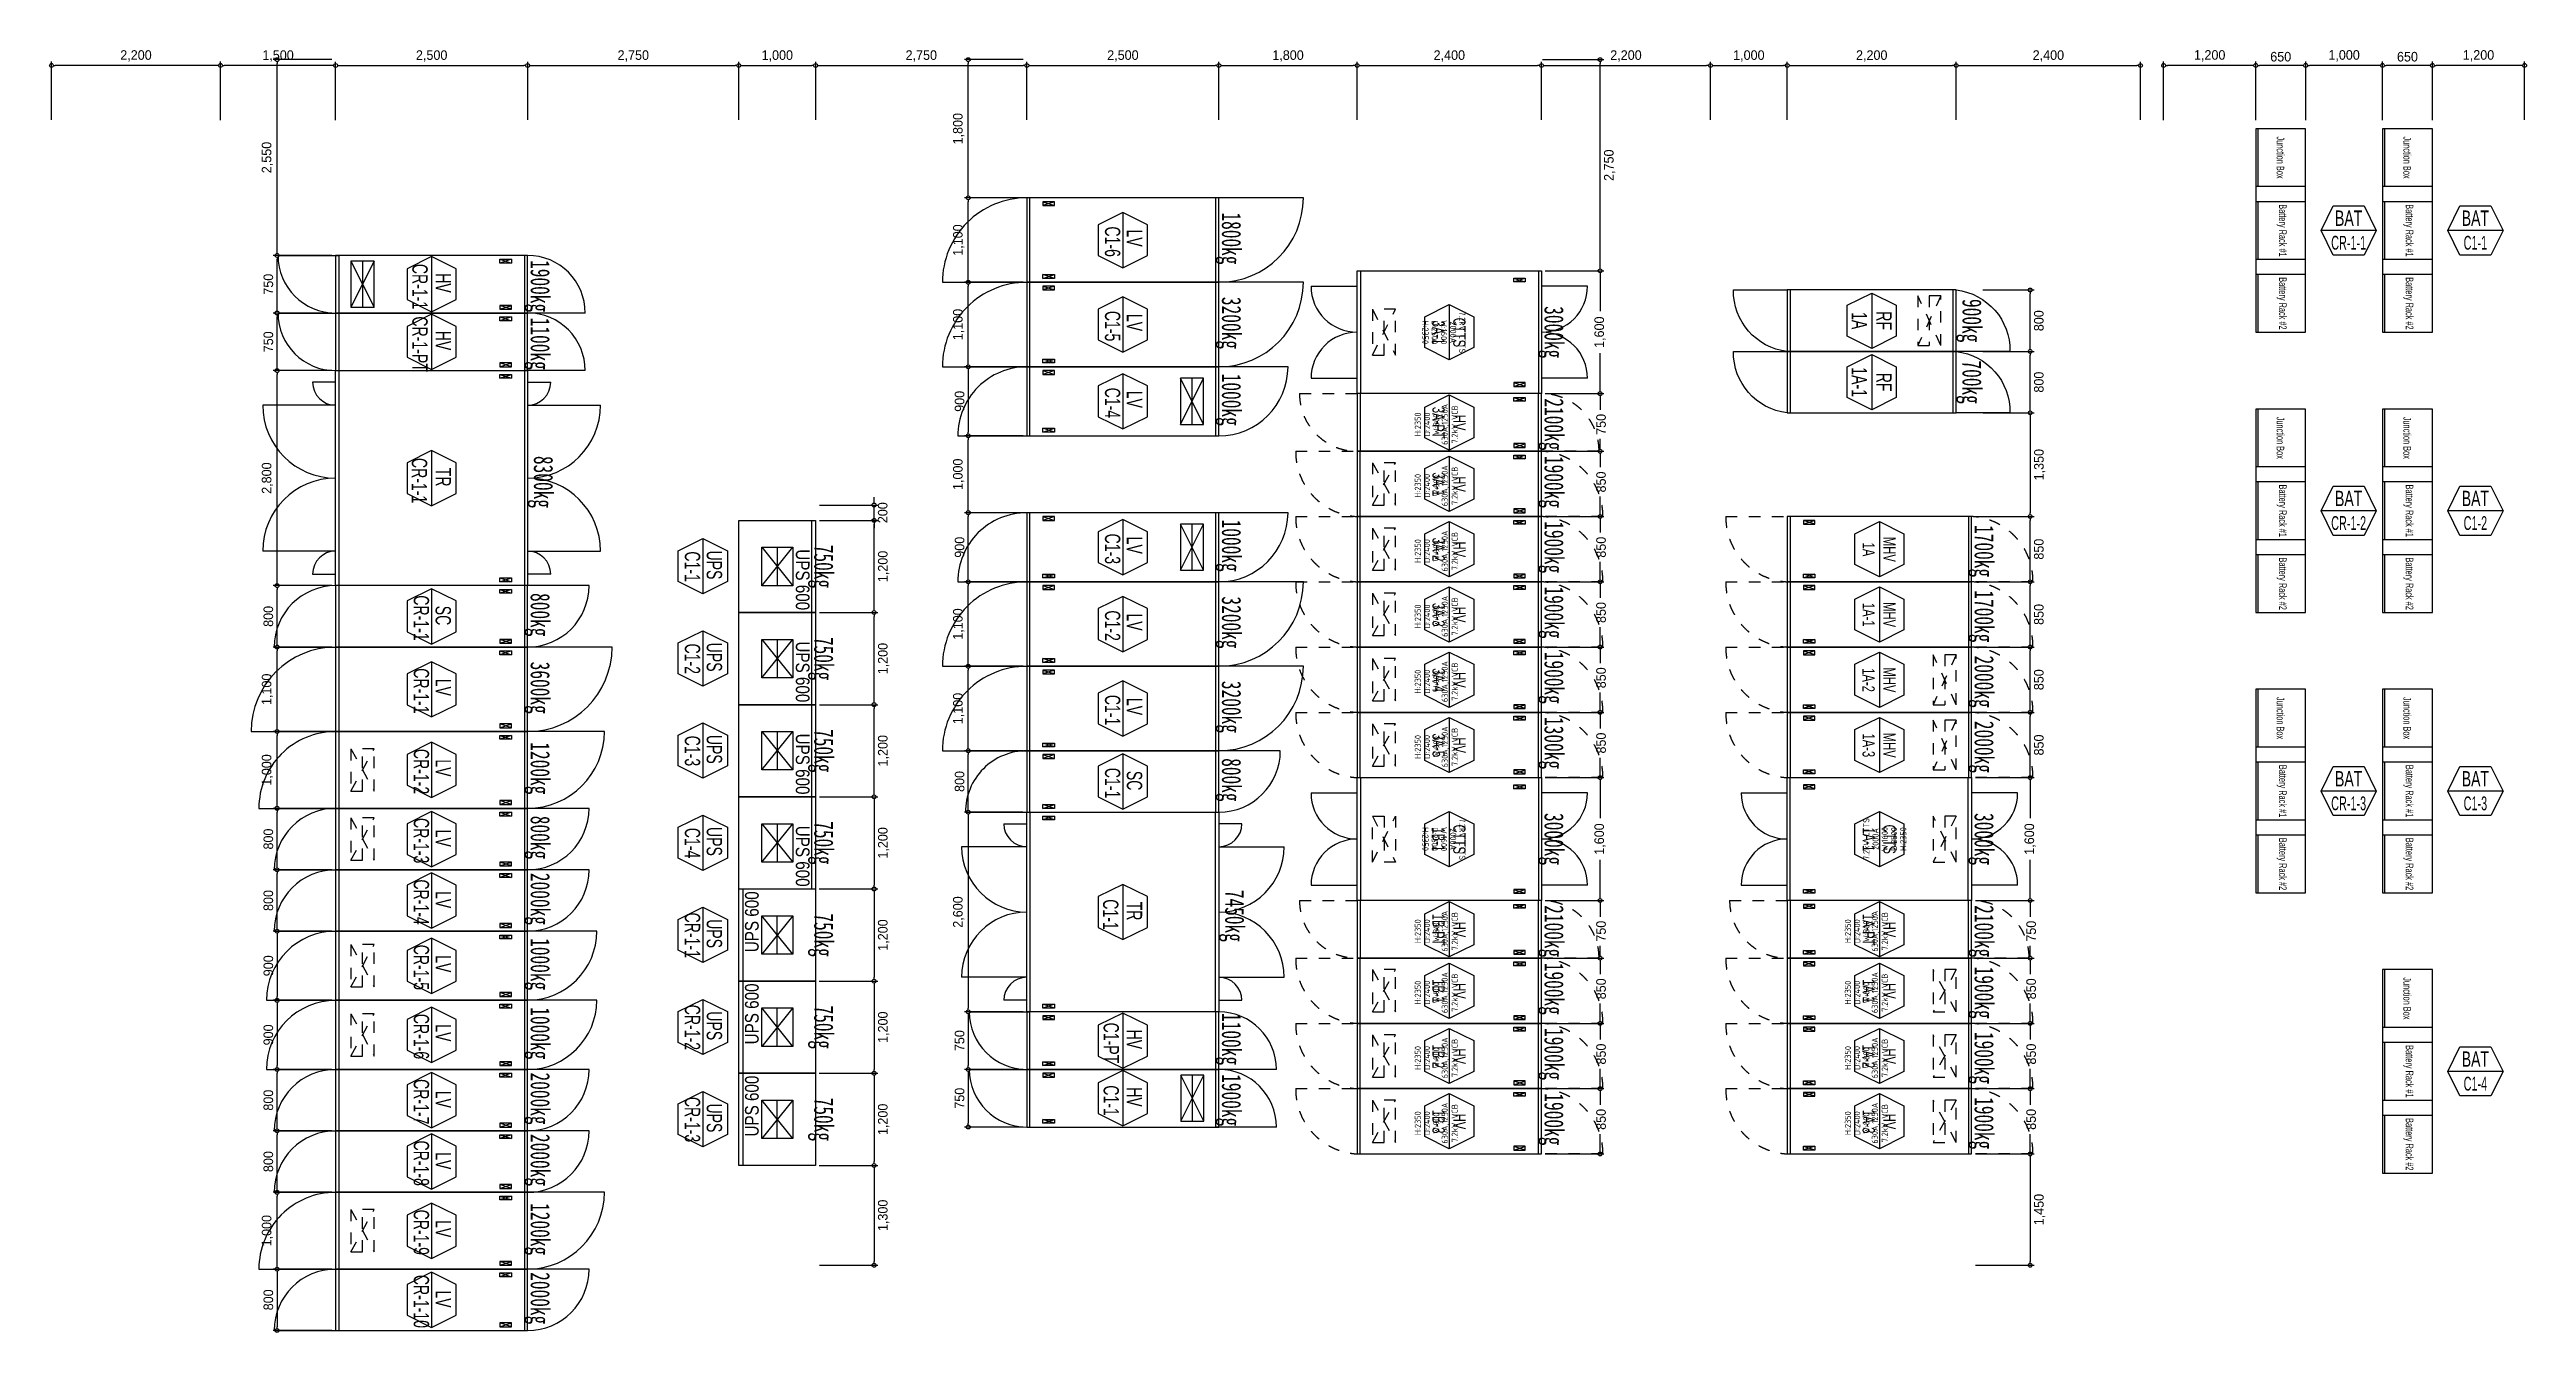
# Model space of a CAD drawing. Header units: millimetres. Extents: x 89978 to 501025, y -351975 to 837171.
# Drawn here: x 101929 to 134179, y -228470 to -211764 of the extents above; entities that cross this region are included whole.
import ezdxf
from ezdxf.enums import TextEntityAlignment as Align

# ---------------------------------------------------------------- set-up
doc = ezdxf.new("R2010")
doc.units = ezdxf.units.MM
doc.header["$LTSCALE"] = 150
doc.linetypes.add('D1', pattern=[3, 1, -1, 1])
doc.layers.get('Defpoints').update_dxf_attribs({"color": 150})
for name, color, linetype in [('------00 Switch Gear', 3, 'Continuous'), ('------00 Switch Gear_Number', 1, 'Continuous'), ('-----36 Dimension', 1, 'Continuous'), ('20251030_전기하중검토', 241, 'Continuous'), ('e-panel-name', 7, 'Continuous')]:
    doc.layers.add(name, color=color, linetype=linetype)
doc.layers.add('NOPLOT', color=191, linetype='Continuous', plot=False)
doc.styles.add('dd', font='')
doc.styles.add('ELEC', font='')
doc.styles.add('Gtx', font='')
doc.styles.add('WD', font='isocp2.shx', dxfattribs={"height": 75, "bigfont": 'whgtxt.shx'})
doc.styles.get('dd').set_extended_font_data('DotumChe')
doc.styles.get('ELEC').set_extended_font_data('Dotum')
doc.styles.get('Gtx').set_extended_font_data('Dotum')
doc.dimstyles.new('ELEC', dxfattribs={"dimscale": 100, "dimtxt": 2, "dimasz": 1, "dimexe": 2, "dimexo": 1, "dimgap": 1, "dimtad": 1, "dimdec": 0, "dimrnd": 0.25, "dimzin": 9, "dimdsep": 32, "dimlunit": 6, "dimtxsty": 'ELEC', "dimblk": 'Z_DOT', "dimcen": 3, "dimclrd": 7, "dimclre": 7, "dimclrt": 3, "dimadec": 0, "dimazin": 0, "dimtfac": 1, "dimtdec": 0, "dimtix": 1, "dimtmove": 2, "dimatfit": 1, "dimfxl": 1, "dimarcsym": 0})

msp = doc.modelspace()

# ---------------------------------------------------------------- texts
at = {"layer": '------00 Switch Gear', "style": 'ELEC', "width": 0.6}
for s, p in [('Junction Box', (130976, -213170)), ('Junction Box', (132626, -213170)), ('Battery Rack #1', (131006.6, -214120)), ('Battery Rack #1', (132656.6, -214120)), ('Battery Rack #2', (131006.6, -215070)), ('Battery Rack #2', (132656.6, -215070)), ('Junction Box', (130976, -216820)), ('Junction Box', (132626, -216820)), ('Battery Rack #1', (131006.6, -217770)), ('Battery Rack #1', (132656.6, -217770)), ('Battery Rack #2', (131006.6, -218720)), ('Battery Rack #2', (132656.6, -218720)), ('Junction Box', (130976, -220470)), ('Junction Box', (132626, -220470)), ('Battery Rack #1', (131006.6, -221420)), ('Battery Rack #1', (132656.6, -221420)), ('Battery Rack #2', (131006.6, -222370)), ('Battery Rack #2', (132656.6, -222370)), ('Junction Box', (132626, -224120)), ('Battery Rack #1', (132656.6, -225070)), ('Battery Rack #2', (132656.6, -226020))]:
    msp.add_text(s, height=100, rotation=270, dxfattribs=at).set_placement(p, align=Align.MIDDLE_CENTER)
at = {"layer": '------00 Switch Gear_Number', "color": 0, "style": 'ELEC', "width": 0.7}
for s, p in [('C1-6', (115770.1, -214265.8)), ('LV', (116054.8, -214219)), ('CR-1-1', (106751.9, -214850)), ('HV', (107054.7, -214803.2)), ('CR-1-PT', (106751.9, -215600)), ('C1-5', (115770.1, -215365.8)), ('LV', (116054.8, -215319)), ('HV', (107054.7, -215553.2)), ('C1-4', (115770.1, -216365.8)), ('LV', (116054.8, -216319)), ('CR-1-1', (106745.3, -217377.5)), ('TR', (107054.8, -217332.8)), ('C1-1', (110300.1, -218497.3)), ('UPS', (110584.8, -218475.9)), ('C1-3', (115770.1, -218265.8)), ('LV', (116054.8, -218219)), ('CR-1-1', (106770.1, -219165.8)), ('SC', (107054.8, -219134)), ('C1-2', (115770.1, -219265.8)), ('LV', (116054.8, -219219)), ('C1-2', (110300.1, -219697.3)), ('UPS', (110584.8, -219675.9)), ('CR-1-1', (106770.1, -220115.8)), ('LV', (107054.8, -220069)), ('C1-1', (115770.1, -220365.8)), ('LV', (116054.8, -220319)), ('CR-1-2', (106770.1, -221165.8)), ('C1-3', (110300.1, -220897.3)), ('UPS', (110584.8, -220875.9)), ('LV', (107054.8, -221119)), ('C1-1', (115770.1, -221315.8)), ('SC', (116054.8, -221284)), ('CR-1-3', (106770.1, -222065.8)), ('LV', (107054.8, -222034)), ('C1-4', (110300.1, -222097.3)), ('UPS', (110584.8, -222075.9)), ('CR-1-4', (106770.1, -222865.8)), ('LV', (107054.8, -222834)), ('C1-1', (115745.3, -223027.5, 0)), ('CR-1-1', (110300.1, -223297.3)), ('UPS', (110584.8, -223275.9)), ('TR', (116054.8, -222982.8, 0)), ('CR-1-5', (106770.1, -223715.8)), ('LV', (107054.8, -223669)), ('CR-1-6', (106770.1, -224615.8)), ('CR-1-2', (110300.1, -224497.3)), ('UPS', (110584.8, -224475.9)), ('C1-PT', (115751.9, -224700)), ('LV', (107054.8, -224569)), ('HV', (116054.7, -224653.2)), ('CR-1-7', (106770.1, -225465.8)), ('LV', (107054.8, -225434)), ('CR-1-3', (110300.1, -225697.3)), ('C1-1', (115751.9, -225450)), ('HV', (116054.7, -225403.2)), ('UPS', (110584.8, -225675.9)), ('CR-1-8', (106770.1, -226265.8)), ('LV', (107054.8, -226234)), ('CR-1-9', (106770.1, -227165.8)), ('LV', (107054.8, -227119)), ('CR-1-10', (106770.1, -228065.8)), ('LV', (107054.8, -228034))]:
    msp.add_text(s, height=200, rotation=270, dxfattribs=at).set_placement(p, align=Align.MIDDLE_CENTER)
at = {"layer": '------00 Switch Gear_Number', "color": 0, "style": 'ELEC'}
for s, height, width, p in [('BAT', 200, 0.7, (131863.6, -213960)), ('BAT', 200, 0.7, (133513.6, -213960)), ('CR-1-1', 180, 0.6, (131863.6, -214280)), ('C1-1', 180, 0.6, (133513.6, -214280)), ('BAT', 200, 0.7, (131863.6, -217610)), ('BAT', 200, 0.7, (133513.6, -217610)), ('CR-1-2', 180, 0.6, (131863.6, -217930)), ('C1-2', 180, 0.6, (133513.6, -217930)), ('BAT', 200, 0.7, (131863.6, -221260)), ('BAT', 200, 0.7, (133513.6, -221260)), ('CR-1-3', 180, 0.6, (131863.6, -221580)), ('C1-3', 180, 0.6, (133513.6, -221580)), ('BAT', 200, 0.7, (133513.6, -224910)), ('C1-4', 180, 0.6, (133513.6, -225230))]:
    msp.add_text(s, height=height, dxfattribs=dict(at, width=width)).set_placement(p, align=Align.MIDDLE_CENTER)
at = {"layer": '------00 Switch Gear_Number', "color": 7, "lineweight": -2, "style": 'ELEC', "width": 0.7}
for s, p in [('3A-1', (120013.9, -215449.4)), ('CTTS', (120285.6, -215447.5)), ('3A-PT', (120013.9, -216624.4)), ('HV', (120285.6, -216622.5)), ('3A-1', (120013.9, -217424.4)), ('HV', (120285.6, -217422.5)), ('3A-2', (120013.9, -218274.4)), ('HV', (120285.6, -218272.5)), ('1A', (125613.9, -218274.4)), ('MHV', (125885.6, -218272.5)), ('3A-3', (120013.9, -219124.4)), ('MHV', (125885.6, -219122.5)), ('HV', (120285.6, -219122.5)), ('1A-1', (125613.9, -219124.4)), ('3A-4', (120013.9, -219974.4)), ('HV', (120285.6, -219972.5)), ('1A-2', (125613.9, -219974.4)), ('MHV', (125885.6, -219972.5)), ('3A-5', (120013.9, -220824.4)), ('HV', (120285.6, -220822.5)), ('1A-3', (125613.9, -220824.4)), ('MHV', (125885.6, -220822.5)), ('CTTS', (120285.6, -222047.5)), ('CTTS', (125885.6, -222047.5)), ('1B-1', (120013.9, -222049.4)), ('1A-1', (125613.9, -222049.4)), ('1B-PT', (120013.9, -223224.4)), ('HV', (120285.6, -223222.5)), ('1A-PT', (125613.9, -223224.4)), ('HV', (125885.6, -223222.5)), ('1B-1', (120013.9, -224024.4)), ('HV', (120285.6, -224022.5)), ('1A-1', (125613.9, -224024.4)), ('HV', (125885.6, -224022.5)), ('1B-2', (120013.9, -224874.4)), ('1A-2', (125613.9, -224874.4)), ('HV', (120285.6, -224872.5)), ('HV', (125885.6, -224872.5)), ('1B-3', (120013.9, -225724.4)), ('HV', (120285.6, -225722.5)), ('1A-3', (125613.9, -225724.4)), ('HV', (125885.6, -225722.5))]:
    msp.add_text(s, height=160, rotation=270, dxfattribs=at).set_placement(p, align=Align.MIDDLE)
at = {"layer": '------00 Switch Gear_Number', "color": 7, "style": 'ELEC', "width": 0.7}
for s, p in [('1A', (125493.6, -215295)), ('RF', (125813.6, -215295)), ('1A-1', (125493.6, -216095)), ('RF', (125813.6, -216095))]:
    msp.add_text(s, height=200, rotation=270, dxfattribs=at).set_placement(p, align=Align.MIDDLE_CENTER)
at = {"layer": '20251030_전기하중검토', "style": 'dd', "width": 0.7}
for s, p in [('1800kg', (117283, -214224.3)), ('1900kg', (108283, -214845)), ('3200kg', (117283, -215324.3)), ('900kg', (126925, -215295)), ('1100kg', (108283, -215595)), ('3000kg', (121483, -215445)), ('1000kg', (117283, -216324.3)), ('700kg', (126925, -216095)), ('2100kg', (121483, -216645)), ('8300kg', (108325, -217395)), ('1900kg', (121483, -217395)), ('1000kg', (117283, -218224.3)), ('1900kg', (121483, -218245)), ('1700kg', (127083, -218295)), ('750kg', (111975, -218495)), ('800kg', (108283, -219124.3)), ('3200kg', (117283, -219224.3)), ('1900kg', (121483, -219095)), ('1700kg', (127083, -219145)), ('750kg', (111975, -219695)), ('1900kg', (121483, -219945)), ('3600kg', (108283, -220074.3)), ('2000kg', (127083, -219995)), ('3200kg', (117283, -220324.3)), ('1300kg', (121483, -220795)), ('2000kg', (127083, -220845)), ('1200kg', (108283, -221124.3, 0)), ('750kg', (111975, -220895)), ('800kg', (117283, -221274.3)), ('800kg', (108283, -222024.3)), ('750kg', (111975, -222095)), ('3000kg', (121483, -222045)), ('3000kg', (127083, -222045)), ('2000kg', (108283, -222824.3)), ('7450kg', (117325, -223045, 0)), ('750kg', (111975, -223295)), ('2100kg', (121483, -223245)), ('2100kg', (127083, -223245)), ('1000kg', (108283, -223674.3)), ('1900kg', (121483, -223995)), ('1900kg', (127083, -224045)), ('1000kg', (108283, -224574.3)), ('750kg', (111975, -224495)), ('1100kg', (117283, -224649.3)), ('1900kg', (121483, -224845)), ('1900kg', (127083, -224895)), ('2000kg', (108283, -225424.3)), ('750kg', (111975, -225695)), ('1900kg', (117283, -225445)), ('1900kg', (121483, -225695)), ('1900kg', (127083, -225745)), ('2000kg', (108283, -226224.3)), ('1200kg', (108283, -227124.3)), ('2000kg', (108283, -228024.3))]:
    msp.add_text(s, height=250, rotation=270, dxfattribs=at).set_placement(p, align=Align.MIDDLE)
at = {"layer": 'NOPLOT', "linetype": 'D1', "style": 'WD'}
for s, rotation, p in [('H:2350', 270, (119843.6, -215445)), ('D:2500', 270, (119963.6, -215445)), ('W:1600', 270, (120083.6, -215445)), ('2000A', 270, (120203.6, -215445)), ('7.2kV CTTS', 270, (120323.6, -215445)), ('H:2350', 90, (119743.6, -216645)), ('D:2400', 90, (119863.6, -216645)), ('W:800', 90, (119983.6, -216645)), ('630A,1250A', 90, (120103.6, -216645)), ('7.2kV VCB', 90, (120223.6, -216645)), ('H:2350', 90, (119743.6, -217445)), ('D:2400', 90, (119863.6, -217445)), ('W:900', 90, (119983.6, -217445)), ('630A,1250A', 90, (120103.6, -217445)), ('7.2kV VCB', 90, (120223.6, -217445)), ('H:2350', 90, (119743.6, -218295)), ('D:2400', 90, (119863.6, -218295)), ('W:900', 90, (119983.6, -218295)), ('630A,1250A', 90, (120103.6, -218295)), ('7.2kV VCB', 90, (120223.6, -218295)), ('630A,1250A', 90, (120103.6, -219145)), ('7.2kV VCB', 90, (120223.6, -219145)), ('H:2350', 90, (119743.6, -219145)), ('D:2400', 90, (119863.6, -219145)), ('W:900', 90, (119983.6, -219145)), ('H:2350', 90, (119743.6, -219995)), ('D:2400', 90, (119863.6, -219995)), ('W:900', 90, (119983.6, -219995)), ('630A,1250A', 90, (120103.6, -219995)), ('7.2kV VCB', 90, (120223.6, -219995)), ('H:2350', 90, (119743.6, -220845)), ('D:2400', 90, (119863.6, -220845)), ('W:900', 90, (119983.6, -220845)), ('630A,1250A', 90, (120103.6, -220845)), ('7.2kV VCB', 90, (120223.6, -220845)), ('7.2kV CTTS', 270, (120323.6, -222045)), ('7.2kV CTTS', 90, (125583.6, -222045)), ('H:2350', 270, (119843.6, -222045)), ('D:2500', 270, (119963.6, -222045)), ('W:1600', 270, (120083.6, -222045)), ('2000A', 270, (120203.6, -222045)), ('2000A', 90, (125703.6, -222045)), ('W:1600', 90, (125823.6, -222045)), ('D:2500', 90, (125943.6, -222045)), ('H:2350', 90, (126063.6, -222045)), ('H:2350', 90, (119743.6, -223245)), ('D:2400', 90, (119863.6, -223245)), ('W:800', 90, (119983.6, -223245)), ('630A,1250A', 90, (120103.6, -223245)), ('7.2kV VCB', 90, (120223.6, -223245)), ('H:2350', 90, (125343.6, -223245)), ('D:2400', 90, (125463.6, -223245)), ('W:800', 90, (125583.6, -223245)), ('630A,1250A', 90, (125703.6, -223245)), ('7.2kV VCB', 90, (125823.6, -223245)), ('630A,1250A', 90, (120103.6, -224045)), ('630A,1250A', 90, (125703.6, -224045)), ('H:2350', 90, (119743.6, -224045)), ('D:2400', 90, (119863.6, -224045)), ('W:900', 90, (119983.6, -224045)), ('7.2kV VCB', 90, (120223.6, -224045)), ('H:2350', 90, (125343.6, -224045)), ('D:2400', 90, (125463.6, -224045)), ('W:800', 90, (125583.6, -224045)), ('7.2kV VCB', 90, (125823.6, -224045)), ('H:2350', 90, (119743.6, -224895)), ('D:2400', 90, (119863.6, -224895)), ('W:900', 90, (119983.6, -224895)), ('630A,1250A', 90, (120103.6, -224895)), ('7.2kV VCB', 90, (120223.6, -224895)), ('H:2350', 90, (125343.6, -224895)), ('D:2400', 90, (125463.6, -224895)), ('W:800', 90, (125583.6, -224895)), ('630A,1250A', 90, (125703.6, -224895)), ('7.2kV VCB', 90, (125823.6, -224895)), ('H:2350', 90, (119743.6, -225745)), ('D:2400', 90, (119863.6, -225745)), ('W:900', 90, (119983.6, -225745)), ('630A,1250A', 90, (120103.6, -225745)), ('7.2kV VCB', 90, (120223.6, -225745)), ('H:2350', 90, (125343.6, -225745)), ('D:2400', 90, (125463.6, -225745)), ('W:800', 90, (125583.6, -225745)), ('630A,1250A', 90, (125703.6, -225745)), ('7.2kV VCB', 90, (125823.6, -225745))]:
    msp.add_text(s, height=80, rotation=rotation, dxfattribs=at).set_placement(p, align=Align.MIDDLE)

# ---------------------------------------------------------------- blocks, each defined once
blk = doc.blocks.new('_DOTBLANK')
at = {"color": 0, "linetype": 'ByBlock'}
blk.add_line((-0.5, 0), (-1, 0), dxfattribs=at)
blk.add_circle((0, 0), 0.5, dxfattribs=at)
blk = doc.blocks.new('*D776')
at = {"layer": '-----36 Dimension', "color": 0, "lineweight": -2, "transparency": 16777216}
for p, q in [((127100, -215695), (127767, -215695)), ((127717, -216445), (127717, -215745)), ((127104, -216495), (127767, -216495))]:
    blk.add_line(p, q, dxfattribs=at)
at = {"layer": 'Defpoints', "color": 0, "transparency": 16777216}
for p in [(127050, -215695, 0), (127717, -215695), (127054, -216495, 0)]:
    blk.add_point(p, dxfattribs=at)
at = {"layer": '-----36 Dimension', "color": 0, "lineweight": -2, "transparency": 16777216, "xscale": 50, "yscale": 50, "zscale": 50}
for p, rotation in [((127717, -215695), 90), ((127717, -216495), 270)]:
    blk.add_blockref('_DOTBLANK', p, dxfattribs=dict(at, rotation=rotation))
at = {"layer": '-----36 Dimension', "color": 0, "transparency": 16777216, "insert": (127830, -216095), "char_height": 125, "attachment_point": 5, "rotation": 90, "style": 'Gtx'}
blk.add_mtext('800', dxfattribs=at)
blk = doc.blocks.new('Z_DOT')
for p, q in [((-2, 0), (2, 0)), ((0, -2), (0, 2))]:
    blk.add_line(p, q)
for radius in [2.5, 1.25]:
    blk.add_circle((0, 0), radius)
blk = doc.blocks.new('*D777')
at = {"layer": '-----36 Dimension', "color": 0, "lineweight": -2, "transparency": 16777216}
for p, q in [((127100, -214895), (127767, -214895)), ((127717, -215645), (127717, -214945)), ((127104, -215695), (127767, -215695))]:
    blk.add_line(p, q, dxfattribs=at)
at = {"layer": 'Defpoints', "color": 0, "transparency": 16777216}
for p in [(127050, -214895, 0), (127717, -214895), (127054, -215695, 0)]:
    blk.add_point(p, dxfattribs=at)
at = {"layer": '-----36 Dimension', "color": 0, "lineweight": -2, "transparency": 16777216, "xscale": 50, "yscale": 50, "zscale": 50}
for p, rotation in [((127717, -214895), 90), ((127717, -215695), 270)]:
    blk.add_blockref('_DOTBLANK', p, dxfattribs=dict(at, rotation=rotation))
at = {"layer": '-----36 Dimension', "color": 0, "transparency": 16777216, "insert": (127830, -215295), "char_height": 125, "attachment_point": 5, "rotation": 90, "style": 'Gtx'}
blk.add_mtext('800', dxfattribs=at)
blk = doc.blocks.new('*D778')
at = {"layer": '-----36 Dimension', "color": 0, "lineweight": -2, "transparency": 16777216}
for p, q in [((104154, -212682), (104154, -211922)), ((105604, -211972), (104204, -211972)), ((105654, -212683), (105654, -211922))]:
    blk.add_line(p, q, dxfattribs=at)
at = {"layer": 'Defpoints', "color": 0, "transparency": 16777216}
for p in [(104154, -211972), (104154, -212732, 0), (105654, -212733, 0)]:
    blk.add_point(p, dxfattribs=at)
at = {"layer": '-----36 Dimension', "color": 0, "lineweight": -2, "transparency": 16777216, "xscale": 50, "yscale": 50, "zscale": 50, "rotation": 180}
blk.add_blockref('_DOTBLANK', (104154, -211972), dxfattribs=at)
at = {"layer": '-----36 Dimension', "color": 0, "lineweight": -2, "transparency": 16777216, "xscale": 50, "yscale": 50, "zscale": 50}
blk.add_blockref('_DOTBLANK', (105654, -211972), dxfattribs=at)
at = {"layer": '-----36 Dimension', "color": 0, "transparency": 16777216, "insert": (104904, -211848), "char_height": 125, "attachment_point": 5, "style": 'Gtx'}
blk.add_mtext('1,500', dxfattribs=at)
blk = doc.blocks.new('*D779')
at = {"layer": '-----36 Dimension', "color": 0, "lineweight": -2, "transparency": 16777216}
for p, q in [((114601, -221695), (113841, -221695)), ((113891, -221745), (113891, -224245)), ((114605, -224295), (113841, -224295))]:
    blk.add_line(p, q, dxfattribs=at)
at = {"layer": 'Defpoints', "color": 0, "transparency": 16777216}
for p in [(114651, -221695, 0), (113891, -224295), (114655, -224295, 0)]:
    blk.add_point(p, dxfattribs=at)
at = {"layer": '-----36 Dimension', "color": 0, "lineweight": -2, "transparency": 16777216, "xscale": 50, "yscale": 50, "zscale": 50}
for p, rotation in [((113891, -221695), 90), ((113891, -224295), 270)]:
    blk.add_blockref('_DOTBLANK', p, dxfattribs=dict(at, rotation=rotation))
at = {"layer": '-----36 Dimension', "color": 0, "transparency": 16777216, "insert": (113766, -222995), "char_height": 125, "attachment_point": 5, "rotation": 90, "style": 'Gtx'}
blk.add_mtext('2,600', dxfattribs=at)
blk = doc.blocks.new('*D780')
at = {"layer": '-----36 Dimension', "color": 0, "lineweight": -2, "transparency": 16777216}
for p, q in [((101954, -212681, 0), (101954, -211921, 0)), ((104104, -211971, 0), (102004, -211971, 0)), ((104154, -212682, 0), (104154, -211921, 0))]:
    blk.add_line(p, q, dxfattribs=at)
at = {"layer": 'Defpoints', "color": 0, "transparency": 16777216}
for p in [(101954, -211971, 0), (101954, -212731), (104154, -212732)]:
    blk.add_point(p, dxfattribs=at)
at = {"layer": '-----36 Dimension', "color": 0, "lineweight": -2, "transparency": 16777216, "xscale": 50, "yscale": 50, "zscale": 50, "rotation": 180}
blk.add_blockref('_DOTBLANK', (101954, -211971, 0), dxfattribs=at)
at = {"layer": '-----36 Dimension', "color": 0, "lineweight": -2, "transparency": 16777216, "xscale": 50, "yscale": 50, "zscale": 50}
blk.add_blockref('_DOTBLANK', (104154, -211971, 0), dxfattribs=at)
at = {"layer": '-----36 Dimension', "color": 0, "transparency": 16777216, "insert": (103054, -211847, 0), "char_height": 125, "attachment_point": 5, "style": 'Gtx'}
blk.add_mtext('2,200', dxfattribs=at)
blk = doc.blocks.new('UPS 600kV')
at = {"layer": '------00 Switch Gear'}
blk.add_line((800, 850), (-402, 850), dxfattribs=at)
blk.add_lwpolyline([(798, -100), (-402, -100), (-402, 900), (798, 900)], close=True, dxfattribs=at)
at = {"layer": 'NOPLOT'}
for p, q in [((-52, 199), (448, 601)), ((448, 199), (-52, 601)), ((-52, 400), (448, 400))]:
    blk.add_line(p, q, dxfattribs=at)
blk.add_lwpolyline([(448, 601), (448, 199), (-52, 199), (-52, 601)], close=True, dxfattribs=at)
at = {"layer": 'NOPLOT', "style": 'ELEC', "width": 0.85}
blk.add_text('UPS 600', height=178.2, dxfattribs=at).set_placement((-26, 731), align=Align.MIDDLE_LEFT)
blk = doc.blocks.new('A$C2e8f9a8b')
at = {"color": 0}
blk.add_line((30, 750), (30, 0), dxfattribs=at)
blk.add_lwpolyline([(650, 0), (0, 0), (0, 750), (650, 750)], close=True, dxfattribs=at)
blk = doc.blocks.new('*D781')
at = {"layer": '-----36 Dimension', "color": 0, "lineweight": -2, "transparency": 16777216}
for p, q in [((129454, -212683), (129454, -211921)), ((130604, -211971), (129504, -211971)), ((130654, -212681), (130654, -211921))]:
    blk.add_line(p, q, dxfattribs=at)
at = {"layer": 'Defpoints', "color": 0, "transparency": 16777216}
for p in [(129454, -211971), (129454, -212733), (130654, -212731)]:
    blk.add_point(p, dxfattribs=at)
at = {"layer": '-----36 Dimension', "color": 0, "lineweight": -2, "transparency": 16777216, "xscale": 50, "yscale": 50, "zscale": 50, "rotation": 180}
blk.add_blockref('_DOTBLANK', (129454, -211971), dxfattribs=at)
at = {"layer": '-----36 Dimension', "color": 0, "lineweight": -2, "transparency": 16777216, "xscale": 50, "yscale": 50, "zscale": 50}
blk.add_blockref('_DOTBLANK', (130654, -211971), dxfattribs=at)
at = {"layer": '-----36 Dimension', "color": 0, "transparency": 16777216, "insert": (130054, -211846), "char_height": 125, "attachment_point": 5, "style": 'Gtx'}
blk.add_mtext('1,200', dxfattribs=at)
blk = doc.blocks.new('*D782')
at = {"layer": '-----36 Dimension', "color": 0, "lineweight": -2, "transparency": 16777216}
for p, q in [((130654, -212683), (130654, -211921)), ((131254, -211971), (130704, -211971)), ((131304, -212681), (131304, -211921))]:
    blk.add_line(p, q, dxfattribs=at)
at = {"layer": 'Defpoints', "color": 0, "transparency": 16777216}
for p in [(130654, -211971), (130654, -212733), (131304, -212731)]:
    blk.add_point(p, dxfattribs=at)
at = {"layer": '-----36 Dimension', "color": 0, "lineweight": -2, "transparency": 16777216, "xscale": 50, "yscale": 50, "zscale": 50, "rotation": 180}
blk.add_blockref('_DOTBLANK', (130654, -211971), dxfattribs=at)
at = {"layer": '-----36 Dimension', "color": 0, "lineweight": -2, "transparency": 16777216, "xscale": 50, "yscale": 50, "zscale": 50}
blk.add_blockref('_DOTBLANK', (131304, -211971), dxfattribs=at)
at = {"layer": '-----36 Dimension', "color": 0, "transparency": 16777216, "insert": (130979, -211858), "char_height": 125, "attachment_point": 5, "style": 'Gtx'}
blk.add_mtext('650', dxfattribs=at)
blk = doc.blocks.new('*D783')
at = {"layer": '-----36 Dimension', "color": 0, "lineweight": -2, "transparency": 16777216}
for p, q in [((131304, -212683), (131304, -211921)), ((132254, -211971), (131354, -211971)), ((132304, -212681), (132304, -211921))]:
    blk.add_line(p, q, dxfattribs=at)
at = {"layer": 'Defpoints', "color": 0, "transparency": 16777216}
for p in [(131304, -211971), (131304, -212733), (132304, -212731)]:
    blk.add_point(p, dxfattribs=at)
at = {"layer": '-----36 Dimension', "color": 0, "lineweight": -2, "transparency": 16777216, "xscale": 50, "yscale": 50, "zscale": 50, "rotation": 180}
blk.add_blockref('_DOTBLANK', (131304, -211971), dxfattribs=at)
at = {"layer": '-----36 Dimension', "color": 0, "lineweight": -2, "transparency": 16777216, "xscale": 50, "yscale": 50, "zscale": 50}
blk.add_blockref('_DOTBLANK', (132304, -211971), dxfattribs=at)
at = {"layer": '-----36 Dimension', "color": 0, "transparency": 16777216, "insert": (131804, -211846), "char_height": 125, "attachment_point": 5, "style": 'Gtx'}
blk.add_mtext('1,000', dxfattribs=at)
blk = doc.blocks.new('*D784')
at = {"layer": '-----36 Dimension', "color": 0, "lineweight": -2, "transparency": 16777216}
for p, q in [((132304, -212683), (132304, -211921)), ((132904, -211971), (132354, -211971)), ((132954, -212681), (132954, -211921))]:
    blk.add_line(p, q, dxfattribs=at)
at = {"layer": 'Defpoints', "color": 0, "transparency": 16777216}
for p in [(132304, -211971), (132304, -212733), (132954, -212731)]:
    blk.add_point(p, dxfattribs=at)
at = {"layer": '-----36 Dimension', "color": 0, "lineweight": -2, "transparency": 16777216, "xscale": 50, "yscale": 50, "zscale": 50, "rotation": 180}
blk.add_blockref('_DOTBLANK', (132304, -211971), dxfattribs=at)
at = {"layer": '-----36 Dimension', "color": 0, "lineweight": -2, "transparency": 16777216, "xscale": 50, "yscale": 50, "zscale": 50}
blk.add_blockref('_DOTBLANK', (132954, -211971), dxfattribs=at)
at = {"layer": '-----36 Dimension', "color": 0, "transparency": 16777216, "insert": (132629, -211858), "char_height": 125, "attachment_point": 5, "style": 'Gtx'}
blk.add_mtext('650', dxfattribs=at)
blk = doc.blocks.new('*D785')
at = {"layer": '-----36 Dimension', "color": 0, "lineweight": -2, "transparency": 16777216}
for p, q in [((132954, -212683), (132954, -211921)), ((134104, -211971), (133004, -211971)), ((134154, -212681), (134154, -211921))]:
    blk.add_line(p, q, dxfattribs=at)
at = {"layer": 'Defpoints', "color": 0, "transparency": 16777216}
for p in [(132954, -211971), (132954, -212733), (134154, -212731)]:
    blk.add_point(p, dxfattribs=at)
at = {"layer": '-----36 Dimension', "color": 0, "lineweight": -2, "transparency": 16777216, "xscale": 50, "yscale": 50, "zscale": 50, "rotation": 180}
blk.add_blockref('_DOTBLANK', (132954, -211971), dxfattribs=at)
at = {"layer": '-----36 Dimension', "color": 0, "lineweight": -2, "transparency": 16777216, "xscale": 50, "yscale": 50, "zscale": 50}
blk.add_blockref('_DOTBLANK', (134154, -211971), dxfattribs=at)
at = {"layer": '-----36 Dimension', "color": 0, "transparency": 16777216, "insert": (133554, -211846), "char_height": 125, "attachment_point": 5, "style": 'Gtx'}
blk.add_mtext('1,200', dxfattribs=at)
blk = doc.blocks.new('850X2400')
at = {"layer": '------00 Switch Gear'}
for p, q in [((-2360, 850), (-2360, 0)), ((-40, 850), (-40, 0))]:
    blk.add_line(p, q, dxfattribs=at)
at = {"layer": '------00 Switch Gear', "linetype": 'D1'}
for p, q in [((-2040, 800), (-2190, 750)), ((-2040, 750), (-2190, 800)), ((-2040, 50), (-2190, 100)), ((-2040, 100), (-2190, 50))]:
    blk.add_line(p, q, dxfattribs=at)
at = {"layer": '------00 Switch Gear'}
blk.add_lwpolyline([(-2400, 850), (-2400, 0), (0, 0), (0, 850)], close=True, dxfattribs=at)
at = {"layer": '------00 Switch Gear', "linetype": 'D1'}
for points in [[(-2190, 800), (-2190, 750), (-2040, 750), (-2040, 800)], [(-2190, 50), (-2190, 100), (-2040, 100), (-2040, 50)]]:
    blk.add_lwpolyline(points, close=True, dxfattribs=at)
at = {"layer": 'NOPLOT', "linetype": 'D1'}
for p, q in [((-3200, 850), (-2400, 850)), ((800, 0), (0, 0))]:
    blk.add_line(p, q, dxfattribs=at)
for centre, start, end in [((-2356, 843), 179.5156, 267.013), ((-44, 7), 359.5156, 87.013)]:
    blk.add_arc(centre, 844, start, end, dxfattribs=at)
blk = doc.blocks.new('*D786')
at = {"layer": '-----36 Dimension', "color": 0, "lineweight": -2, "transparency": 16777216}
for p, q in [((127004, -221245), (127767, -221245)), ((127717, -221295), (127717, -221773)), ((127717, -222795), (127717, -222317)), ((127004, -222845), (127767, -222845))]:
    blk.add_line(p, q, dxfattribs=at)
at = {"layer": 'Defpoints', "color": 0, "transparency": 16777216}
for p in [(126954, -221245), (126954, -222845), (127717, -222845)]:
    blk.add_point(p, dxfattribs=at)
at = {"layer": '-----36 Dimension', "color": 0, "lineweight": -2, "transparency": 16777216, "xscale": 50, "yscale": 50, "zscale": 50}
for p, rotation in [((127717, -221245), 90), ((127717, -222845), 270)]:
    blk.add_blockref('_DOTBLANK', p, dxfattribs=dict(at, rotation=rotation))
at = {"layer": '-----36 Dimension', "color": 0, "transparency": 16777216, "insert": (127717, -222045), "char_height": 125, "attachment_point": 5, "rotation": 90, "style": 'Gtx'}
blk.add_mtext('1,600', dxfattribs=at)
blk = doc.blocks.new('1600X2400')
at = {"layer": '------00 Switch Gear', "linetype": 'Continuous'}
for p, q in [((-2360, 855), (-2360, 1600)), ((-42, 0), (-42, 1600)), ((-2360, 0), (-2360, 855))]:
    blk.add_line(p, q, dxfattribs=at)
at = {"layer": '------00 Switch Gear', "linetype": 'D1'}
for p, q in [((-2040, 1505), (-2190, 1455)), ((-2040, 1455), (-2190, 1505)), ((-2040, 95), (-2190, 145)), ((-2040, 145), (-2190, 95))]:
    blk.add_line(p, q, dxfattribs=at)
at = {"layer": '------00 Switch Gear'}
blk.add_lwpolyline([(0, 1600), (0, 0), (-2400, 0), (-2400, 1600)], close=True, dxfattribs=at)
at = {"layer": '------00 Switch Gear', "linetype": 'D1'}
for points in [[(-2190, 1505), (-2190, 1455), (-2040, 1455), (-2040, 1505)], [(-2190, 95), (-2190, 145), (-2040, 145), (-2040, 95)]]:
    blk.add_lwpolyline(points, close=True, dxfattribs=at)
at = {"layer": 'NOPLOT', "linetype": 'ByBlock'}
for p, q in [((-3000, 1400), (-2400, 1400)), ((600, 1400), (0, 1400)), ((-3000, 200), (-2400, 200)), ((600, 200), (0, 200))]:
    blk.add_line(p, q, dxfattribs=at)
for centre, start, end in [((-2400, 1400), 180, 270), ((0, 1400), 270, 0), ((-2400, 200), 90, 180), ((0, 200), 0, 90)]:
    blk.add_arc(centre, 600, start, end, dxfattribs=at)
blk = doc.blocks.new('*D787')
at = {"layer": '-----36 Dimension', "color": 0, "lineweight": -2, "transparency": 16777216}
for p, q in [((127004, -222845), (127767, -222845)), ((127717, -222895), (127717, -223056)), ((127717, -223545), (127717, -223434)), ((127004, -223595), (127767, -223595))]:
    blk.add_line(p, q, dxfattribs=at)
at = {"layer": 'Defpoints', "color": 0, "transparency": 16777216}
for p in [(126954, -222845), (126954, -223595), (127717, -223595)]:
    blk.add_point(p, dxfattribs=at)
at = {"layer": '-----36 Dimension', "color": 0, "lineweight": -2, "transparency": 16777216, "xscale": 50, "yscale": 50, "zscale": 50}
for p, rotation in [((127717, -222845), 90), ((127717, -223595), 270)]:
    blk.add_blockref('_DOTBLANK', p, dxfattribs=dict(at, rotation=rotation))
at = {"layer": '-----36 Dimension', "color": 0, "transparency": 16777216, "insert": (127730, -223245), "char_height": 125, "attachment_point": 5, "rotation": 90, "style": 'Gtx'}
blk.add_mtext('750', dxfattribs=at)
blk = doc.blocks.new('750X2400')
at = {"layer": '------00 Switch Gear'}
for p, q in [((-2360, 750), (-2360, 0)), ((-42, 750), (-42, 0))]:
    blk.add_line(p, q, dxfattribs=at)
at = {"layer": '------00 Switch Gear', "linetype": 'D1'}
for p, q in [((-2040, 700), (-2190, 650)), ((-2040, 650), (-2190, 700)), ((-2040, 50), (-2190, 100)), ((-2040, 100), (-2190, 50))]:
    blk.add_line(p, q, dxfattribs=at)
at = {"layer": '------00 Switch Gear'}
blk.add_lwpolyline([(-2400, 750), (-2400, 0), (0, 0), (0, 750)], close=True, dxfattribs=at)
at = {"layer": '------00 Switch Gear', "linetype": 'D1'}
for points in [[(-2190, 700), (-2190, 650), (-2040, 650), (-2040, 700)], [(-2190, 50), (-2190, 100), (-2040, 100), (-2040, 50)]]:
    blk.add_lwpolyline(points, close=True, dxfattribs=at)
at = {"layer": 'NOPLOT', "linetype": 'D1'}
for p, q in [((-3150, 750), (-2400, 750)), ((750, 0), (0, 0))]:
    blk.add_line(p, q, dxfattribs=at)
for centre, start, end in [((-2400, 750), 180, 270), ((0, 0), 0, 90)]:
    blk.add_arc(centre, 750, start, end, dxfattribs=at)
blk = doc.blocks.new('*D791')
at = {"layer": '-----36 Dimension', "color": 0, "lineweight": -2, "transparency": 16777216}
for p, q in [((121404, -221245), (122167, -221245)), ((122117, -221295), (122117, -221773)), ((122117, -222795), (122117, -222317)), ((121404, -222845), (122167, -222845))]:
    blk.add_line(p, q, dxfattribs=at)
at = {"layer": 'Defpoints', "color": 0, "transparency": 16777216}
for p in [(121354, -221245), (121354, -222845), (122117, -222845)]:
    blk.add_point(p, dxfattribs=at)
at = {"layer": '-----36 Dimension', "color": 0, "lineweight": -2, "transparency": 16777216, "xscale": 50, "yscale": 50, "zscale": 50}
for p, rotation in [((122117, -221245), 90), ((122117, -222845), 270)]:
    blk.add_blockref('_DOTBLANK', p, dxfattribs=dict(at, rotation=rotation))
at = {"layer": '-----36 Dimension', "color": 0, "transparency": 16777216, "insert": (122117, -222045), "char_height": 125, "attachment_point": 5, "rotation": 90, "style": 'Gtx'}
blk.add_mtext('1,600', dxfattribs=at)
blk = doc.blocks.new('*D792')
at = {"layer": '-----36 Dimension', "color": 0, "lineweight": -2, "transparency": 16777216}
for p, q in [((121404, -222845), (122167, -222845)), ((122117, -222895), (122117, -223056)), ((122117, -223545), (122117, -223434)), ((121404, -223595), (122167, -223595))]:
    blk.add_line(p, q, dxfattribs=at)
at = {"layer": 'Defpoints', "color": 0, "transparency": 16777216}
for p in [(121354, -222845), (121354, -223595), (122117, -223595)]:
    blk.add_point(p, dxfattribs=at)
at = {"layer": '-----36 Dimension', "color": 0, "lineweight": -2, "transparency": 16777216, "xscale": 50, "yscale": 50, "zscale": 50}
for p, rotation in [((122117, -222845), 90), ((122117, -223595), 270)]:
    blk.add_blockref('_DOTBLANK', p, dxfattribs=dict(at, rotation=rotation))
at = {"layer": '-----36 Dimension', "color": 0, "transparency": 16777216, "insert": (122130, -223245), "char_height": 125, "attachment_point": 5, "rotation": 90, "style": 'Gtx'}
blk.add_mtext('750', dxfattribs=at)
blk = doc.blocks.new('*D796')
at = {"layer": '-----36 Dimension', "color": 0, "lineweight": -2, "transparency": 16777216}
for p, q in [((121404, -214645), (122167, -214645)), ((122117, -214695), (122117, -215173)), ((122117, -216195), (122117, -215717)), ((121404, -216245), (122167, -216245))]:
    blk.add_line(p, q, dxfattribs=at)
at = {"layer": 'Defpoints', "color": 0, "transparency": 16777216}
for p in [(121354, -214645), (121354, -216245), (122117, -216245)]:
    blk.add_point(p, dxfattribs=at)
at = {"layer": '-----36 Dimension', "color": 0, "lineweight": -2, "transparency": 16777216, "xscale": 50, "yscale": 50, "zscale": 50}
for p, rotation in [((122117, -214645), 90), ((122117, -216245), 270)]:
    blk.add_blockref('_DOTBLANK', p, dxfattribs=dict(at, rotation=rotation))
at = {"layer": '-----36 Dimension', "color": 0, "transparency": 16777216, "insert": (122117, -215445), "char_height": 125, "attachment_point": 5, "rotation": 90, "style": 'Gtx'}
blk.add_mtext('1,600', dxfattribs=at)
blk = doc.blocks.new('*D797')
at = {"layer": '-----36 Dimension', "color": 0, "lineweight": -2, "transparency": 16777216}
for p, q in [((121404, -216245), (122167, -216245)), ((122117, -216295), (122117, -216456)), ((121404, -216995), (122167, -216995)), ((122117, -216945), (122117, -216834))]:
    blk.add_line(p, q, dxfattribs=at)
at = {"layer": 'Defpoints', "color": 0, "transparency": 16777216}
for p in [(121354, -216245), (121354, -216995), (122117, -216995)]:
    blk.add_point(p, dxfattribs=at)
at = {"layer": '-----36 Dimension', "color": 0, "lineweight": -2, "transparency": 16777216, "xscale": 50, "yscale": 50, "zscale": 50}
for p, rotation in [((122117, -216245), 90), ((122117, -216995), 270)]:
    blk.add_blockref('_DOTBLANK', p, dxfattribs=dict(at, rotation=rotation))
at = {"layer": '-----36 Dimension', "color": 0, "transparency": 16777216, "insert": (122130, -216645), "char_height": 125, "attachment_point": 5, "rotation": 90, "style": 'Gtx'}
blk.add_mtext('750', dxfattribs=at)
blk = doc.blocks.new('750X2500')
at = {"layer": '------00 Switch Gear'}
for p, q in [((-3250, 750), (-2458, 750)), ((-2460, 750), (-2460, 0)), ((-210, 700), (-360, 650)), ((-360, 700), (-210, 650)), ((-40, 750), (-40, 0)), ((-210, 50), (-360, 100)), ((-360, 50), (-210, 100)), ((750, 0), (-42, 0))]:
    blk.add_line(p, q, dxfattribs=at)
for points in [[(-2500, 750), (-2500, 0), (0, 0), (0, 750)], [(-360, 700), (-210, 700), (-210, 650), (-360, 650)], [(-360, 50), (-210, 50), (-210, 100), (-360, 100)]]:
    blk.add_lwpolyline(points, close=True, dxfattribs=at)
for centre, start, end in [((-2500, 750), 180, 270), ((0, 0), 0, 90)]:
    blk.add_arc(centre, 750, start, end, dxfattribs=at)
blk = doc.blocks.new('800X2500')
at = {"layer": '------00 Switch Gear'}
for p, q in [((-2460, 800), (-2460, 0)), ((-210, 750), (-360, 700)), ((-360, 750), (-210, 700)), ((800, 800), (-42, 800)), ((-40, 800), (-40, 0)), ((-3300, 0), (-2458, 0)), ((-210, 50), (-360, 100)), ((-360, 50), (-210, 100))]:
    blk.add_line(p, q, dxfattribs=at)
for points in [[(-2500, 800), (-2500, 0), (0, 0), (0, 800)], [(-360, 750), (-210, 750), (-210, 700), (-360, 700)], [(-360, 50), (-210, 50), (-210, 100), (-360, 100)]]:
    blk.add_lwpolyline(points, close=True, dxfattribs=at)
for centre, start, end in [((-2500, 0), 90, 180), ((0, 800), 270, 0)]:
    blk.add_arc(centre, 800, start, end, dxfattribs=at)
blk = doc.blocks.new('1100X2500')
at = {"layer": '------00 Switch Gear'}
for p, q in [((-2460, 1100), (-2460, 0)), ((-210, 1050), (-360, 1000)), ((-360, 1050), (-210, 1000)), ((1100, 1100), (-42, 1100)), ((-40, 1100), (-40, 0)), ((-3600, 0), (-2458, 0)), ((-210, 50), (-360, 100)), ((-360, 50), (-210, 100))]:
    blk.add_line(p, q, dxfattribs=at)
at = {"layer": '------00 Switch Gear', "elevation": 0}
for points in [[(-2500, 1100), (-2500, 0), (0, 0), (0, 1100)], [(-360, 1050), (-210, 1050), (-210, 1000), (-360, 1000)], [(-360, 50), (-210, 50), (-210, 100), (-360, 100)]]:
    blk.add_lwpolyline(points, close=True, dxfattribs=at)
at = {"layer": '------00 Switch Gear'}
for centre, start, end in [((-2500, 0), 90, 180), ((0, 1100), 270, 0)]:
    blk.add_arc(centre, 1100, start, end, dxfattribs=at)
blk = doc.blocks.new('900X2500')
at = {"layer": '------00 Switch Gear'}
for p, q in [((-2460, 900), (-2460, 0)), ((-210, 850), (-360, 800)), ((-360, 850), (-210, 800)), ((900, 900), (-42, 900)), ((-40, 900), (-40, 0)), ((-3400, 0), (-2458, 0)), ((-210, 50), (-360, 100)), ((-360, 50), (-210, 100))]:
    blk.add_line(p, q, dxfattribs=at)
at = {"layer": '------00 Switch Gear', "elevation": 0}
for points in [[(-2500, 900), (-2500, 0), (0, 0), (0, 900)], [(-360, 850), (-210, 850), (-210, 800), (-360, 800)], [(-360, 50), (-210, 50), (-210, 100), (-360, 100)]]:
    blk.add_lwpolyline(points, close=True, dxfattribs=at)
at = {"layer": '------00 Switch Gear'}
for centre, start, end in [((-2500, 0), 90, 180), ((0, 900), 270, 0)]:
    blk.add_arc(centre, 900, start, end, dxfattribs=at)
blk = doc.blocks.new('*D803')
at = {"layer": '-----36 Dimension', "color": 0, "lineweight": -2, "transparency": 16777216}
for p, q in [((114605, -224295), (113841, -224295)), ((113891, -224345), (113891, -224995)), ((114604, -225045), (113841, -225045))]:
    blk.add_line(p, q, dxfattribs=at)
at = {"layer": 'Defpoints', "color": 0, "transparency": 16777216}
for p in [(114655, -224295), (113891, -225045), (114654, -225045)]:
    blk.add_point(p, dxfattribs=at)
at = {"layer": '-----36 Dimension', "color": 0, "lineweight": -2, "transparency": 16777216, "xscale": 50, "yscale": 50, "zscale": 50}
for p, rotation in [((113891, -224295), 90), ((113891, -225045), 270)]:
    blk.add_blockref('_DOTBLANK', p, dxfattribs=dict(at, rotation=rotation))
at = {"layer": '-----36 Dimension', "color": 0, "transparency": 16777216, "insert": (113778, -224670), "char_height": 125, "attachment_point": 5, "rotation": 90, "style": 'Gtx'}
blk.add_mtext('750', dxfattribs=at)
blk = doc.blocks.new('*D804')
at = {"layer": '-----36 Dimension', "color": 0, "lineweight": -2, "transparency": 16777216}
for p, q in [((114604, -225045), (113841, -225045)), ((113891, -225095), (113891, -225745)), ((114604, -225795), (113841, -225795))]:
    blk.add_line(p, q, dxfattribs=at)
at = {"layer": 'Defpoints', "color": 0, "transparency": 16777216}
for p in [(114654, -225045), (113891, -225795), (114654, -225795)]:
    blk.add_point(p, dxfattribs=at)
at = {"layer": '-----36 Dimension', "color": 0, "lineweight": -2, "transparency": 16777216, "xscale": 50, "yscale": 50, "zscale": 50}
for p, rotation in [((113891, -225045), 90), ((113891, -225795), 270)]:
    blk.add_blockref('_DOTBLANK', p, dxfattribs=dict(at, rotation=rotation))
at = {"layer": '-----36 Dimension', "color": 0, "transparency": 16777216, "insert": (113778, -225420), "char_height": 125, "attachment_point": 5, "rotation": 90, "style": 'Gtx'}
blk.add_mtext('750', dxfattribs=at)
blk = doc.blocks.new('*D805')
at = {"layer": '-----36 Dimension', "color": 0, "lineweight": -2, "transparency": 16777216}
for p, q in [((105604, -225045), (104841, -225045)), ((104891, -225795), (104891, -225095)), ((105601, -225845), (104841, -225845))]:
    blk.add_line(p, q, dxfattribs=at)
at = {"layer": 'Defpoints', "color": 0, "transparency": 16777216}
for p in [(104891, -225045), (105654, -225045), (105651, -225845)]:
    blk.add_point(p, dxfattribs=at)
at = {"layer": '-----36 Dimension', "color": 0, "lineweight": -2, "transparency": 16777216, "xscale": 50, "yscale": 50, "zscale": 50}
for p, rotation in [((104891, -225045), 90), ((104891, -225845), 270)]:
    blk.add_blockref('_DOTBLANK', p, dxfattribs=dict(at, rotation=rotation))
at = {"layer": '-----36 Dimension', "color": 0, "transparency": 16777216, "insert": (104778, -225445), "char_height": 125, "attachment_point": 5, "rotation": 90, "style": 'Gtx'}
blk.add_mtext('800', dxfattribs=at)
blk = doc.blocks.new('*D806')
at = {"layer": '-----36 Dimension', "color": 0, "lineweight": -2, "transparency": 16777216}
for p, q in [((105604, -221645), (104841, -221645)), ((104891, -222395), (104891, -221695)), ((105601, -222445), (104841, -222445))]:
    blk.add_line(p, q, dxfattribs=at)
at = {"layer": 'Defpoints', "color": 0, "transparency": 16777216}
for p in [(104891, -221645), (105654, -221645), (105651, -222445)]:
    blk.add_point(p, dxfattribs=at)
at = {"layer": '-----36 Dimension', "color": 0, "lineweight": -2, "transparency": 16777216, "xscale": 50, "yscale": 50, "zscale": 50}
for p, rotation in [((104891, -221645), 90), ((104891, -222445), 270)]:
    blk.add_blockref('_DOTBLANK', p, dxfattribs=dict(at, rotation=rotation))
at = {"layer": '-----36 Dimension', "color": 0, "transparency": 16777216, "insert": (104778, -222045), "char_height": 125, "attachment_point": 5, "rotation": 90, "style": 'Gtx'}
blk.add_mtext('800', dxfattribs=at)
blk = doc.blocks.new('*D807')
at = {"layer": '-----36 Dimension', "color": 0, "lineweight": -2, "transparency": 16777216}
for p, q in [((105604, -218745), (104841, -218745)), ((104891, -219495), (104891, -218795)), ((105601, -219545), (104841, -219545))]:
    blk.add_line(p, q, dxfattribs=at)
at = {"layer": 'Defpoints', "color": 0, "transparency": 16777216}
for p in [(104891, -218745), (105654, -218745), (105651, -219545)]:
    blk.add_point(p, dxfattribs=at)
at = {"layer": '-----36 Dimension', "color": 0, "lineweight": -2, "transparency": 16777216, "xscale": 50, "yscale": 50, "zscale": 50}
for p, rotation in [((104891, -218745), 90), ((104891, -219545), 270)]:
    blk.add_blockref('_DOTBLANK', p, dxfattribs=dict(at, rotation=rotation))
at = {"layer": '-----36 Dimension', "color": 0, "transparency": 16777216, "insert": (104778, -219145), "char_height": 125, "attachment_point": 5, "rotation": 90, "style": 'Gtx'}
blk.add_mtext('800', dxfattribs=at)
blk = doc.blocks.new('*D809')
at = {"layer": '-----36 Dimension', "color": 0, "lineweight": -2, "transparency": 16777216}
for p, q in [((105604, -227645), (104841, -227645)), ((104891, -227695), (104891, -228395)), ((105604, -228445), (104841, -228445))]:
    blk.add_line(p, q, dxfattribs=at)
at = {"layer": 'Defpoints', "color": 0, "transparency": 16777216}
for p in [(105654, -227645), (104891, -228445), (105654, -228445)]:
    blk.add_point(p, dxfattribs=at)
at = {"layer": '-----36 Dimension', "color": 0, "lineweight": -2, "transparency": 16777216, "xscale": 50, "yscale": 50, "zscale": 50}
for p, rotation in [((104891, -227645), 90), ((104891, -228445), 270)]:
    blk.add_blockref('_DOTBLANK', p, dxfattribs=dict(at, rotation=rotation))
at = {"layer": '-----36 Dimension', "color": 0, "transparency": 16777216, "insert": (104778, -228045), "char_height": 125, "attachment_point": 5, "rotation": 90, "style": 'Gtx'}
blk.add_mtext('800', dxfattribs=at)
blk = doc.blocks.new('*D810')
at = {"layer": '-----36 Dimension', "color": 0, "lineweight": -2, "transparency": 16777216}
for p, q in [((105604, -223245), (104841, -223245)), ((104891, -223295), (104891, -224095)), ((105604, -224145), (104841, -224145))]:
    blk.add_line(p, q, dxfattribs=at)
at = {"layer": 'Defpoints', "color": 0, "transparency": 16777216}
for p in [(105654, -223245), (104891, -224145), (105654, -224145)]:
    blk.add_point(p, dxfattribs=at)
at = {"layer": '-----36 Dimension', "color": 0, "lineweight": -2, "transparency": 16777216, "xscale": 50, "yscale": 50, "zscale": 50}
for p, rotation in [((104891, -223245), 90), ((104891, -224145), 270)]:
    blk.add_blockref('_DOTBLANK', p, dxfattribs=dict(at, rotation=rotation))
at = {"layer": '-----36 Dimension', "color": 0, "transparency": 16777216, "insert": (104778, -223695), "char_height": 125, "attachment_point": 5, "rotation": 90, "style": 'Gtx'}
blk.add_mtext('900', dxfattribs=at)
blk = doc.blocks.new('*D811')
at = {"layer": '-----36 Dimension', "color": 0, "lineweight": -2, "transparency": 16777216}
for p, q in [((105604, -219545), (104841, -219545)), ((104891, -220595), (104891, -219595)), ((105604, -220645), (104841, -220645))]:
    blk.add_line(p, q, dxfattribs=at)
at = {"layer": 'Defpoints', "color": 0, "transparency": 16777216}
for p in [(104891, -219545), (105654, -219545), (105654, -220645)]:
    blk.add_point(p, dxfattribs=at)
at = {"layer": '-----36 Dimension', "color": 0, "lineweight": -2, "transparency": 16777216, "xscale": 50, "yscale": 50, "zscale": 50}
for p, rotation in [((104891, -219545), 90), ((104891, -220645), 270)]:
    blk.add_blockref('_DOTBLANK', p, dxfattribs=dict(at, rotation=rotation))
at = {"layer": '-----36 Dimension', "color": 0, "transparency": 16777216, "insert": (104766, -220095), "char_height": 125, "attachment_point": 5, "rotation": 90, "style": 'Gtx'}
blk.add_mtext('1,100', dxfattribs=at)
blk = doc.blocks.new('*D812')
at = {"layer": '-----36 Dimension', "color": 0, "lineweight": -2, "transparency": 16777216}
for p, q in [((105604, -215195), (104841, -215195)), ((104891, -215895), (104891, -215245)), ((105605, -215945), (104841, -215945))]:
    blk.add_line(p, q, dxfattribs=at)
at = {"layer": 'Defpoints', "color": 0, "transparency": 16777216}
for p in [(104891, -215195), (105654, -215195), (105655, -215945)]:
    blk.add_point(p, dxfattribs=at)
at = {"layer": '-----36 Dimension', "color": 0, "lineweight": -2, "transparency": 16777216, "xscale": 50, "yscale": 50, "zscale": 50}
for p, rotation in [((104891, -215195), 90), ((104891, -215945), 270)]:
    blk.add_blockref('_DOTBLANK', p, dxfattribs=dict(at, rotation=rotation))
at = {"layer": '-----36 Dimension', "color": 0, "transparency": 16777216, "insert": (104778, -215570), "char_height": 125, "attachment_point": 5, "rotation": 90, "style": 'Gtx'}
blk.add_mtext('750', dxfattribs=at)
blk = doc.blocks.new('*D813')
at = {"layer": '-----36 Dimension', "color": 0, "lineweight": -2, "transparency": 16777216}
for p, q in [((105604, -214445), (104841, -214445)), ((104891, -215145), (104891, -214495)), ((105604, -215195), (104841, -215195))]:
    blk.add_line(p, q, dxfattribs=at)
at = {"layer": 'Defpoints', "color": 0, "transparency": 16777216}
for p in [(104891, -214445), (105654, -214445), (105654, -215195)]:
    blk.add_point(p, dxfattribs=at)
at = {"layer": '-----36 Dimension', "color": 0, "lineweight": -2, "transparency": 16777216, "xscale": 50, "yscale": 50, "zscale": 50}
for p, rotation in [((104891, -214445), 90), ((104891, -215195), 270)]:
    blk.add_blockref('_DOTBLANK', p, dxfattribs=dict(at, rotation=rotation))
at = {"layer": '-----36 Dimension', "color": 0, "transparency": 16777216, "insert": (104778, -214820), "char_height": 125, "attachment_point": 5, "rotation": 90, "style": 'Gtx'}
blk.add_mtext('750', dxfattribs=at)
blk = doc.blocks.new('*D814')
at = {"layer": '-----36 Dimension', "color": 0, "lineweight": -2, "transparency": 16777216}
for p, q in [((114604, -220895), (113841, -220895)), ((113891, -221645), (113891, -220945)), ((114601, -221695), (113841, -221695))]:
    blk.add_line(p, q, dxfattribs=at)
at = {"layer": 'Defpoints', "color": 0, "transparency": 16777216}
for p in [(113891, -220895), (114654, -220895), (114651, -221695)]:
    blk.add_point(p, dxfattribs=at)
at = {"layer": '-----36 Dimension', "color": 0, "lineweight": -2, "transparency": 16777216, "xscale": 50, "yscale": 50, "zscale": 50}
for p, rotation in [((113891, -220895), 90), ((113891, -221695), 270)]:
    blk.add_blockref('_DOTBLANK', p, dxfattribs=dict(at, rotation=rotation))
at = {"layer": '-----36 Dimension', "color": 0, "transparency": 16777216, "insert": (113778, -221295), "char_height": 125, "attachment_point": 5, "rotation": 90, "style": 'Gtx'}
blk.add_mtext('800', dxfattribs=at)
blk = doc.blocks.new('*D892')
at = {"layer": '-----36 Dimension', "color": 0, "lineweight": -2, "transparency": 16777216}
for p, q in [((114604, -219795), (113841, -219795)), ((113891, -220845), (113891, -219845)), ((114604, -220895), (113841, -220895))]:
    blk.add_line(p, q, dxfattribs=at)
at = {"layer": 'Defpoints', "color": 0, "transparency": 16777216}
for p in [(113891, -219795), (114654, -219795), (114654, -220895)]:
    blk.add_point(p, dxfattribs=at)
at = {"layer": '-----36 Dimension', "color": 0, "lineweight": -2, "transparency": 16777216, "xscale": 50, "yscale": 50, "zscale": 50}
for p, rotation in [((113891, -219795), 90), ((113891, -220895), 270)]:
    blk.add_blockref('_DOTBLANK', p, dxfattribs=dict(at, rotation=rotation))
at = {"layer": '-----36 Dimension', "color": 0, "transparency": 16777216, "insert": (113766, -220345), "char_height": 125, "attachment_point": 5, "rotation": 90, "style": 'Gtx'}
blk.add_mtext('1,100', dxfattribs=at)
blk = doc.blocks.new('*D893')
at = {"layer": '-----36 Dimension', "color": 0, "lineweight": -2, "transparency": 16777216}
for p, q in [((114604, -218695), (113841, -218695)), ((113891, -219745), (113891, -218745)), ((114604, -219795), (113841, -219795))]:
    blk.add_line(p, q, dxfattribs=at)
at = {"layer": 'Defpoints', "color": 0, "transparency": 16777216}
for p in [(113891, -218695), (114654, -218695), (114654, -219795)]:
    blk.add_point(p, dxfattribs=at)
at = {"layer": '-----36 Dimension', "color": 0, "lineweight": -2, "transparency": 16777216, "xscale": 50, "yscale": 50, "zscale": 50}
for p, rotation in [((113891, -218695), 90), ((113891, -219795), 270)]:
    blk.add_blockref('_DOTBLANK', p, dxfattribs=dict(at, rotation=rotation))
at = {"layer": '-----36 Dimension', "color": 0, "transparency": 16777216, "insert": (113766, -219245), "char_height": 125, "attachment_point": 5, "rotation": 90, "style": 'Gtx'}
blk.add_mtext('1,100', dxfattribs=at)
blk = doc.blocks.new('*D894')
at = {"layer": '-----36 Dimension', "color": 0, "lineweight": -2, "transparency": 16777216}
for p, q in [((114604, -217795), (113841, -217795)), ((113891, -218645), (113891, -217845)), ((114604, -218695), (113841, -218695))]:
    blk.add_line(p, q, dxfattribs=at)
at = {"layer": 'Defpoints', "color": 0, "transparency": 16777216}
for p in [(113891, -217795), (114654, -217795), (114654, -218695)]:
    blk.add_point(p, dxfattribs=at)
at = {"layer": '-----36 Dimension', "color": 0, "lineweight": -2, "transparency": 16777216, "xscale": 50, "yscale": 50, "zscale": 50}
for p, rotation in [((113891, -217795), 90), ((113891, -218695), 270)]:
    blk.add_blockref('_DOTBLANK', p, dxfattribs=dict(at, rotation=rotation))
at = {"layer": '-----36 Dimension', "color": 0, "transparency": 16777216, "insert": (113778, -218245), "char_height": 125, "attachment_point": 5, "rotation": 90, "style": 'Gtx'}
blk.add_mtext('900', dxfattribs=at)
blk = doc.blocks.new('*D895')
at = {"layer": '-----36 Dimension', "color": 0, "lineweight": -2, "transparency": 16777216}
for p, q in [((114604, -216795), (113841, -216795)), ((113891, -217745), (113891, -216845)), ((114604, -217795), (113841, -217795))]:
    blk.add_line(p, q, dxfattribs=at)
at = {"layer": 'Defpoints', "color": 0, "transparency": 16777216}
for p in [(113891, -216795), (114654, -216795), (114654, -217795)]:
    blk.add_point(p, dxfattribs=at)
at = {"layer": '-----36 Dimension', "color": 0, "lineweight": -2, "transparency": 16777216, "xscale": 50, "yscale": 50, "zscale": 50}
for p, rotation in [((113891, -216795), 90), ((113891, -217795), 270)]:
    blk.add_blockref('_DOTBLANK', p, dxfattribs=dict(at, rotation=rotation))
at = {"layer": '-----36 Dimension', "color": 0, "transparency": 16777216, "insert": (113766, -217295), "char_height": 125, "attachment_point": 5, "rotation": 90, "style": 'Gtx'}
blk.add_mtext('1,000', dxfattribs=at)
blk = doc.blocks.new('*D896')
at = {"layer": '-----36 Dimension', "color": 0, "lineweight": -2, "transparency": 16777216}
for p, q in [((114604, -214795), (113841, -214795)), ((113891, -215845), (113891, -214845)), ((114604, -215895), (113841, -215895))]:
    blk.add_line(p, q, dxfattribs=at)
at = {"layer": 'Defpoints', "color": 0, "transparency": 16777216}
for p in [(113891, -214795), (114654, -214795), (114654, -215895)]:
    blk.add_point(p, dxfattribs=at)
at = {"layer": '-----36 Dimension', "color": 0, "lineweight": -2, "transparency": 16777216, "xscale": 50, "yscale": 50, "zscale": 50}
for p, rotation in [((113891, -214795), 90), ((113891, -215895), 270)]:
    blk.add_blockref('_DOTBLANK', p, dxfattribs=dict(at, rotation=rotation))
at = {"layer": '-----36 Dimension', "color": 0, "transparency": 16777216, "insert": (113766, -215345), "char_height": 125, "attachment_point": 5, "rotation": 90, "style": 'Gtx'}
blk.add_mtext('1,100', dxfattribs=at)
blk = doc.blocks.new('*D897')
at = {"layer": '-----36 Dimension', "color": 0, "lineweight": -2, "transparency": 16777216}
for p, q in [((114604, -213695), (113841, -213695)), ((113891, -214745), (113891, -213745)), ((114604, -214795), (113841, -214795))]:
    blk.add_line(p, q, dxfattribs=at)
at = {"layer": 'Defpoints', "color": 0, "transparency": 16777216}
for p in [(113891, -213695), (114654, -213695), (114654, -214795)]:
    blk.add_point(p, dxfattribs=at)
at = {"layer": '-----36 Dimension', "color": 0, "lineweight": -2, "transparency": 16777216, "xscale": 50, "yscale": 50, "zscale": 50}
for p, rotation in [((113891, -213695), 90), ((113891, -214795), 270)]:
    blk.add_blockref('_DOTBLANK', p, dxfattribs=dict(at, rotation=rotation))
at = {"layer": '-----36 Dimension', "color": 0, "transparency": 16777216, "insert": (113766, -214245), "char_height": 125, "attachment_point": 5, "rotation": 90, "style": 'Gtx'}
blk.add_mtext('1,100', dxfattribs=at)
blk = doc.blocks.new('*D898')
at = {"layer": '-----36 Dimension', "color": 0, "lineweight": -2, "transparency": 16777216}
for p, q in [((127004, -220395), (127767, -220395)), ((127717, -221195), (127717, -220445)), ((127004, -221245), (127767, -221245))]:
    blk.add_line(p, q, dxfattribs=at)
at = {"layer": 'Defpoints', "color": 0, "transparency": 16777216}
for p in [(126954, -220395), (127717, -220395), (126954, -221245)]:
    blk.add_point(p, dxfattribs=at)
at = {"layer": '-----36 Dimension', "color": 0, "lineweight": -2, "transparency": 16777216, "xscale": 50, "yscale": 50, "zscale": 50}
for p, rotation in [((127717, -220395), 90), ((127717, -221245), 270)]:
    blk.add_blockref('_DOTBLANK', p, dxfattribs=dict(at, rotation=rotation))
at = {"layer": '-----36 Dimension', "color": 0, "transparency": 16777216, "insert": (127830, -220820), "char_height": 125, "attachment_point": 5, "rotation": 90, "style": 'Gtx'}
blk.add_mtext('850', dxfattribs=at)
blk = doc.blocks.new('*D899')
at = {"layer": '-----36 Dimension', "color": 0, "lineweight": -2, "transparency": 16777216}
for p, q in [((127004, -219545), (127767, -219545)), ((127717, -220345), (127717, -219595)), ((127004, -220395), (127767, -220395))]:
    blk.add_line(p, q, dxfattribs=at)
at = {"layer": 'Defpoints', "color": 0, "transparency": 16777216}
for p in [(126954, -219545), (127717, -219545), (126954, -220395)]:
    blk.add_point(p, dxfattribs=at)
at = {"layer": '-----36 Dimension', "color": 0, "lineweight": -2, "transparency": 16777216, "xscale": 50, "yscale": 50, "zscale": 50}
for p, rotation in [((127717, -219545), 90), ((127717, -220395), 270)]:
    blk.add_blockref('_DOTBLANK', p, dxfattribs=dict(at, rotation=rotation))
at = {"layer": '-----36 Dimension', "color": 0, "transparency": 16777216, "insert": (127830, -219970), "char_height": 125, "attachment_point": 5, "rotation": 90, "style": 'Gtx'}
blk.add_mtext('850', dxfattribs=at)
blk = doc.blocks.new('*D900')
at = {"layer": '-----36 Dimension', "color": 0, "lineweight": -2, "transparency": 16777216}
for p, q in [((127004, -218695), (127767, -218695)), ((127717, -219495), (127717, -218745)), ((127004, -219545), (127767, -219545))]:
    blk.add_line(p, q, dxfattribs=at)
at = {"layer": 'Defpoints', "color": 0, "transparency": 16777216}
for p in [(126954, -218695), (127717, -218695), (126954, -219545)]:
    blk.add_point(p, dxfattribs=at)
at = {"layer": '-----36 Dimension', "color": 0, "lineweight": -2, "transparency": 16777216, "xscale": 50, "yscale": 50, "zscale": 50}
for p, rotation in [((127717, -218695), 90), ((127717, -219545), 270)]:
    blk.add_blockref('_DOTBLANK', p, dxfattribs=dict(at, rotation=rotation))
at = {"layer": '-----36 Dimension', "color": 0, "transparency": 16777216, "insert": (127830, -219120), "char_height": 125, "attachment_point": 5, "rotation": 90, "style": 'Gtx'}
blk.add_mtext('850', dxfattribs=at)
blk = doc.blocks.new('*D815')
at = {"layer": '-----36 Dimension', "color": 0, "lineweight": -2, "transparency": 16777216}
for p, q in [((127004, -217845), (127767, -217845)), ((127717, -218645), (127717, -217895)), ((127004, -218695), (127767, -218695))]:
    blk.add_line(p, q, dxfattribs=at)
at = {"layer": 'Defpoints', "color": 0, "transparency": 16777216}
for p in [(126954, -217845), (127717, -217845), (126954, -218695)]:
    blk.add_point(p, dxfattribs=at)
at = {"layer": '-----36 Dimension', "color": 0, "lineweight": -2, "transparency": 16777216, "xscale": 50, "yscale": 50, "zscale": 50}
for p, rotation in [((127717, -217845), 90), ((127717, -218695), 270)]:
    blk.add_blockref('_DOTBLANK', p, dxfattribs=dict(at, rotation=rotation))
at = {"layer": '-----36 Dimension', "color": 0, "transparency": 16777216, "insert": (127830, -218270), "char_height": 125, "attachment_point": 5, "rotation": 90, "style": 'Gtx'}
blk.add_mtext('850', dxfattribs=at)
blk = doc.blocks.new('*D818')
at = {"layer": '-----36 Dimension', "color": 0, "lineweight": -2, "transparency": 16777216}
for p, q in [((105604, -224145), (104841, -224145)), ((104891, -224195), (104891, -224995)), ((105604, -225045), (104841, -225045))]:
    blk.add_line(p, q, dxfattribs=at)
at = {"layer": 'Defpoints', "color": 0, "transparency": 16777216}
for p in [(105654, -224145), (104891, -225045), (105654, -225045)]:
    blk.add_point(p, dxfattribs=at)
at = {"layer": '-----36 Dimension', "color": 0, "lineweight": -2, "transparency": 16777216, "xscale": 50, "yscale": 50, "zscale": 50}
for p, rotation in [((104891, -224145), 90), ((104891, -225045), 270)]:
    blk.add_blockref('_DOTBLANK', p, dxfattribs=dict(at, rotation=rotation))
at = {"layer": '-----36 Dimension', "color": 0, "transparency": 16777216, "insert": (104778, -224595), "char_height": 125, "attachment_point": 5, "rotation": 90, "style": 'Gtx'}
blk.add_mtext('900', dxfattribs=at)
blk = doc.blocks.new('*D819')
at = {"layer": '-----36 Dimension', "color": 0, "lineweight": -2, "transparency": 16777216}
for p, q in [((105604, -225845), (104841, -225845)), ((104891, -226595), (104891, -225895)), ((105601, -226645), (104841, -226645))]:
    blk.add_line(p, q, dxfattribs=at)
at = {"layer": 'Defpoints', "color": 0, "transparency": 16777216}
for p in [(104891, -225845), (105654, -225845), (105651, -226645)]:
    blk.add_point(p, dxfattribs=at)
at = {"layer": '-----36 Dimension', "color": 0, "lineweight": -2, "transparency": 16777216, "xscale": 50, "yscale": 50, "zscale": 50}
for p, rotation in [((104891, -225845), 90), ((104891, -226645), 270)]:
    blk.add_blockref('_DOTBLANK', p, dxfattribs=dict(at, rotation=rotation))
at = {"layer": '-----36 Dimension', "color": 0, "transparency": 16777216, "insert": (104778, -226245), "char_height": 125, "attachment_point": 5, "rotation": 90, "style": 'Gtx'}
blk.add_mtext('800', dxfattribs=at)
blk = doc.blocks.new('*D820')
at = {"layer": '-----36 Dimension', "color": 0, "lineweight": -2, "transparency": 16777216}
for p, q in [((105604, -220645), (104841, -220645)), ((104891, -221595), (104891, -220695)), ((105604, -221645), (104841, -221645))]:
    blk.add_line(p, q, dxfattribs=at)
at = {"layer": 'Defpoints', "color": 0, "transparency": 16777216}
for p in [(104891, -220645), (105654, -220645), (105654, -221645)]:
    blk.add_point(p, dxfattribs=at)
at = {"layer": '-----36 Dimension', "color": 0, "lineweight": -2, "transparency": 16777216, "xscale": 50, "yscale": 50, "zscale": 50}
for p, rotation in [((104891, -220645), 90), ((104891, -221645), 270)]:
    blk.add_blockref('_DOTBLANK', p, dxfattribs=dict(at, rotation=rotation))
at = {"layer": '-----36 Dimension', "color": 0, "transparency": 16777216, "insert": (104766, -221145), "char_height": 125, "attachment_point": 5, "rotation": 90, "style": 'Gtx'}
blk.add_mtext('1,000', dxfattribs=at)
blk = doc.blocks.new('*D821')
at = {"layer": '-----36 Dimension', "color": 0, "lineweight": -2, "transparency": 16777216}
for p, q in [((105604, -222445), (104841, -222445)), ((104891, -223195), (104891, -222495)), ((105601, -223245), (104841, -223245))]:
    blk.add_line(p, q, dxfattribs=at)
at = {"layer": 'Defpoints', "color": 0, "transparency": 16777216}
for p in [(104891, -222445), (105654, -222445), (105651, -223245)]:
    blk.add_point(p, dxfattribs=at)
at = {"layer": '-----36 Dimension', "color": 0, "lineweight": -2, "transparency": 16777216, "xscale": 50, "yscale": 50, "zscale": 50}
for p, rotation in [((104891, -222445), 90), ((104891, -223245), 270)]:
    blk.add_blockref('_DOTBLANK', p, dxfattribs=dict(at, rotation=rotation))
at = {"layer": '-----36 Dimension', "color": 0, "transparency": 16777216, "insert": (104778, -222845), "char_height": 125, "attachment_point": 5, "rotation": 90, "style": 'Gtx'}
blk.add_mtext('800', dxfattribs=at)
blk = doc.blocks.new('*D838')
at = {"layer": '-----36 Dimension', "color": 0, "lineweight": -2, "transparency": 16777216}
for p, q in [((105605, -215945), (104841, -215945)), ((104891, -218695), (104891, -215995)), ((105601, -218745), (104841, -218745))]:
    blk.add_line(p, q, dxfattribs=at)
at = {"layer": 'Defpoints', "color": 0, "transparency": 16777216}
for p in [(104891, -215945), (105655, -215945, 0), (105651, -218745, 0)]:
    blk.add_point(p, dxfattribs=at)
at = {"layer": '-----36 Dimension', "color": 0, "lineweight": -2, "transparency": 16777216, "xscale": 50, "yscale": 50, "zscale": 50}
for p, rotation in [((104891, -215945), 90), ((104891, -218745), 270)]:
    blk.add_blockref('_DOTBLANK', p, dxfattribs=dict(at, rotation=rotation))
at = {"layer": '-----36 Dimension', "color": 0, "transparency": 16777216, "insert": (104766, -217345), "char_height": 125, "attachment_point": 5, "rotation": 90, "style": 'Gtx'}
blk.add_mtext('2,800', dxfattribs=at)
blk = doc.blocks.new('*D754')
at = {"layer": '-----36 Dimension', "color": 0, "lineweight": -2, "transparency": 16777216}
for p, q in [((105654, -212683), (105654, -211922)), ((105704, -211972), (108104, -211972)), ((108154, -212681), (108154, -211922))]:
    blk.add_line(p, q, dxfattribs=at)
at = {"layer": 'Defpoints', "color": 0, "transparency": 16777216}
for p in [(108154, -211972), (105654, -212733), (108154, -212731)]:
    blk.add_point(p, dxfattribs=at)
at = {"layer": '-----36 Dimension', "color": 0, "lineweight": -2, "transparency": 16777216, "xscale": 50, "yscale": 50, "zscale": 50, "rotation": 180}
blk.add_blockref('_DOTBLANK', (105654, -211972), dxfattribs=at)
at = {"layer": '-----36 Dimension', "color": 0, "lineweight": -2, "transparency": 16777216, "xscale": 50, "yscale": 50, "zscale": 50}
blk.add_blockref('_DOTBLANK', (108154, -211972), dxfattribs=at)
at = {"layer": '-----36 Dimension', "color": 0, "transparency": 16777216, "insert": (106904, -211848), "char_height": 125, "attachment_point": 5, "style": 'Gtx'}
blk.add_mtext('2,500', dxfattribs=at)
blk = doc.blocks.new('*D755')
at = {"layer": '-----36 Dimension', "color": 0, "lineweight": -2, "transparency": 16777216}
for p, q in [((108154, -212681), (108154, -211922)), ((108204, -211972), (110854, -211972)), ((110904, -212681), (110904, -211922))]:
    blk.add_line(p, q, dxfattribs=at)
at = {"layer": 'Defpoints', "color": 0, "transparency": 16777216}
for p in [(110904, -211972), (108154, -212731), (110904, -212731)]:
    blk.add_point(p, dxfattribs=at)
at = {"layer": '-----36 Dimension', "color": 0, "lineweight": -2, "transparency": 16777216, "xscale": 50, "yscale": 50, "zscale": 50, "rotation": 180}
blk.add_blockref('_DOTBLANK', (108154, -211972), dxfattribs=at)
at = {"layer": '-----36 Dimension', "color": 0, "lineweight": -2, "transparency": 16777216, "xscale": 50, "yscale": 50, "zscale": 50}
blk.add_blockref('_DOTBLANK', (110904, -211972), dxfattribs=at)
at = {"layer": '-----36 Dimension', "color": 0, "transparency": 16777216, "insert": (109529, -211848), "char_height": 125, "attachment_point": 5, "style": 'Gtx'}
blk.add_mtext('2,750', dxfattribs=at)
blk = doc.blocks.new('*D756')
at = {"layer": '-----36 Dimension', "color": 0, "lineweight": -2, "transparency": 16777216}
for p, q in [((110904, -212681), (110904, -211922)), ((110954, -211972), (111854, -211972)), ((111904, -212681), (111904, -211922))]:
    blk.add_line(p, q, dxfattribs=at)
at = {"layer": 'Defpoints', "color": 0, "transparency": 16777216}
for p in [(111904, -211972), (110904, -212731), (111904, -212731)]:
    blk.add_point(p, dxfattribs=at)
at = {"layer": '-----36 Dimension', "color": 0, "lineweight": -2, "transparency": 16777216, "xscale": 50, "yscale": 50, "zscale": 50, "rotation": 180}
blk.add_blockref('_DOTBLANK', (110904, -211972), dxfattribs=at)
at = {"layer": '-----36 Dimension', "color": 0, "lineweight": -2, "transparency": 16777216, "xscale": 50, "yscale": 50, "zscale": 50}
blk.add_blockref('_DOTBLANK', (111904, -211972), dxfattribs=at)
at = {"layer": '-----36 Dimension', "color": 0, "transparency": 16777216, "insert": (111404, -211848), "char_height": 125, "attachment_point": 5, "style": 'Gtx'}
blk.add_mtext('1,000', dxfattribs=at)
blk = doc.blocks.new('*D757')
at = {"layer": '-----36 Dimension', "color": 0, "lineweight": -2, "transparency": 16777216}
for p, q in [((111904, -212681), (111904, -211922)), ((111954, -211972), (114604, -211972)), ((114654, -212681), (114654, -211922))]:
    blk.add_line(p, q, dxfattribs=at)
at = {"layer": 'Defpoints', "color": 0, "transparency": 16777216}
for p in [(114654, -211972), (111904, -212731), (114654, -212731)]:
    blk.add_point(p, dxfattribs=at)
at = {"layer": '-----36 Dimension', "color": 0, "lineweight": -2, "transparency": 16777216, "xscale": 50, "yscale": 50, "zscale": 50, "rotation": 180}
blk.add_blockref('_DOTBLANK', (111904, -211972), dxfattribs=at)
at = {"layer": '-----36 Dimension', "color": 0, "lineweight": -2, "transparency": 16777216, "xscale": 50, "yscale": 50, "zscale": 50}
blk.add_blockref('_DOTBLANK', (114654, -211972), dxfattribs=at)
at = {"layer": '-----36 Dimension', "color": 0, "transparency": 16777216, "insert": (113279, -211848), "char_height": 125, "attachment_point": 5, "style": 'Gtx'}
blk.add_mtext('2,750', dxfattribs=at)
blk = doc.blocks.new('*D758')
at = {"layer": '-----36 Dimension', "color": 0, "lineweight": -2, "transparency": 16777216}
for p, q in [((114654, -212681), (114654, -211922)), ((114704, -211972), (117104, -211972)), ((117154, -212681), (117154, -211922))]:
    blk.add_line(p, q, dxfattribs=at)
at = {"layer": 'Defpoints', "color": 0, "transparency": 16777216}
for p in [(117154, -211972), (114654, -212731), (117154, -212731)]:
    blk.add_point(p, dxfattribs=at)
at = {"layer": '-----36 Dimension', "color": 0, "lineweight": -2, "transparency": 16777216, "xscale": 50, "yscale": 50, "zscale": 50, "rotation": 180}
blk.add_blockref('_DOTBLANK', (114654, -211972), dxfattribs=at)
at = {"layer": '-----36 Dimension', "color": 0, "lineweight": -2, "transparency": 16777216, "xscale": 50, "yscale": 50, "zscale": 50}
blk.add_blockref('_DOTBLANK', (117154, -211972), dxfattribs=at)
at = {"layer": '-----36 Dimension', "color": 0, "transparency": 16777216, "insert": (115904, -211848), "char_height": 125, "attachment_point": 5, "style": 'Gtx'}
blk.add_mtext('2,500', dxfattribs=at)
blk = doc.blocks.new('*D759')
at = {"layer": '-----36 Dimension', "color": 0, "lineweight": -2, "transparency": 16777216}
for p, q in [((117154, -212681), (117154, -211922)), ((117204, -211972), (118904, -211972)), ((118954, -212681), (118954, -211922))]:
    blk.add_line(p, q, dxfattribs=at)
at = {"layer": 'Defpoints', "color": 0, "transparency": 16777216}
for p in [(118954, -211972), (117154, -212731), (118954, -212731)]:
    blk.add_point(p, dxfattribs=at)
at = {"layer": '-----36 Dimension', "color": 0, "lineweight": -2, "transparency": 16777216, "xscale": 50, "yscale": 50, "zscale": 50, "rotation": 180}
blk.add_blockref('_DOTBLANK', (117154, -211972), dxfattribs=at)
at = {"layer": '-----36 Dimension', "color": 0, "lineweight": -2, "transparency": 16777216, "xscale": 50, "yscale": 50, "zscale": 50}
blk.add_blockref('_DOTBLANK', (118954, -211972), dxfattribs=at)
at = {"layer": '-----36 Dimension', "color": 0, "transparency": 16777216, "insert": (118054, -211848), "char_height": 125, "attachment_point": 5, "style": 'Gtx'}
blk.add_mtext('1,800', dxfattribs=at)
blk = doc.blocks.new('*D760')
at = {"layer": '-----36 Dimension', "color": 0, "lineweight": -2, "transparency": 16777216}
for p, q in [((118954, -212681), (118954, -211922)), ((119004, -211972), (121304, -211972)), ((121354, -212681), (121354, -211922))]:
    blk.add_line(p, q, dxfattribs=at)
at = {"layer": 'Defpoints', "color": 0, "transparency": 16777216}
for p in [(121354, -211972), (118954, -212731), (121354, -212731)]:
    blk.add_point(p, dxfattribs=at)
at = {"layer": '-----36 Dimension', "color": 0, "lineweight": -2, "transparency": 16777216, "xscale": 50, "yscale": 50, "zscale": 50, "rotation": 180}
blk.add_blockref('_DOTBLANK', (118954, -211972), dxfattribs=at)
at = {"layer": '-----36 Dimension', "color": 0, "lineweight": -2, "transparency": 16777216, "xscale": 50, "yscale": 50, "zscale": 50}
blk.add_blockref('_DOTBLANK', (121354, -211972), dxfattribs=at)
at = {"layer": '-----36 Dimension', "color": 0, "transparency": 16777216, "insert": (120154, -211848), "char_height": 125, "attachment_point": 5, "style": 'Gtx'}
blk.add_mtext('2,400', dxfattribs=at)
blk = doc.blocks.new('*D761')
at = {"layer": '-----36 Dimension', "color": 0, "lineweight": -2, "transparency": 16777216}
for p, q in [((121354, -212681), (121354, -211922)), ((121404, -211972), (123504, -211972)), ((123554, -212681), (123554, -211922))]:
    blk.add_line(p, q, dxfattribs=at)
at = {"layer": 'Defpoints', "color": 0, "transparency": 16777216}
for p in [(123554, -211972), (121354, -212731), (123554, -212731)]:
    blk.add_point(p, dxfattribs=at)
at = {"layer": '-----36 Dimension', "color": 0, "lineweight": -2, "transparency": 16777216, "xscale": 50, "yscale": 50, "zscale": 50, "rotation": 180}
blk.add_blockref('_DOTBLANK', (121354, -211972), dxfattribs=at)
at = {"layer": '-----36 Dimension', "color": 0, "lineweight": -2, "transparency": 16777216, "xscale": 50, "yscale": 50, "zscale": 50}
blk.add_blockref('_DOTBLANK', (123554, -211972), dxfattribs=at)
at = {"layer": '-----36 Dimension', "color": 0, "transparency": 16777216, "insert": (122454, -211848), "char_height": 125, "attachment_point": 5, "style": 'Gtx'}
blk.add_mtext('2,200', dxfattribs=at)
blk = doc.blocks.new('*D762')
at = {"layer": '-----36 Dimension', "color": 0, "lineweight": -2, "transparency": 16777216}
for p, q in [((124554, -212681), (124554, -211922)), ((124604, -211972), (126704, -211972)), ((126754, -212681), (126754, -211922))]:
    blk.add_line(p, q, dxfattribs=at)
at = {"layer": 'Defpoints', "color": 0, "transparency": 16777216}
for p in [(126754, -211972), (124554, -212731), (126754, -212731)]:
    blk.add_point(p, dxfattribs=at)
at = {"layer": '-----36 Dimension', "color": 0, "lineweight": -2, "transparency": 16777216, "xscale": 50, "yscale": 50, "zscale": 50, "rotation": 180}
blk.add_blockref('_DOTBLANK', (124554, -211972), dxfattribs=at)
at = {"layer": '-----36 Dimension', "color": 0, "lineweight": -2, "transparency": 16777216, "xscale": 50, "yscale": 50, "zscale": 50}
blk.add_blockref('_DOTBLANK', (126754, -211972), dxfattribs=at)
at = {"layer": '-----36 Dimension', "color": 0, "transparency": 16777216, "insert": (125654, -211848), "char_height": 125, "attachment_point": 5, "style": 'Gtx'}
blk.add_mtext('2,200', dxfattribs=at)
blk = doc.blocks.new('*D763')
at = {"layer": '-----36 Dimension', "color": 0, "lineweight": -2, "transparency": 16777216}
for p, q in [((126754, -212681), (126754, -211922)), ((126804, -211972), (129104, -211972)), ((129154, -212681), (129154, -211922))]:
    blk.add_line(p, q, dxfattribs=at)
at = {"layer": 'Defpoints', "color": 0, "transparency": 16777216}
for p in [(129154, -211972), (126754, -212731), (129154, -212731)]:
    blk.add_point(p, dxfattribs=at)
at = {"layer": '-----36 Dimension', "color": 0, "lineweight": -2, "transparency": 16777216, "xscale": 50, "yscale": 50, "zscale": 50, "rotation": 180}
blk.add_blockref('_DOTBLANK', (126754, -211972), dxfattribs=at)
at = {"layer": '-----36 Dimension', "color": 0, "lineweight": -2, "transparency": 16777216, "xscale": 50, "yscale": 50, "zscale": 50}
blk.add_blockref('_DOTBLANK', (129154, -211972), dxfattribs=at)
at = {"layer": '-----36 Dimension', "color": 0, "transparency": 16777216, "insert": (127954, -211848), "char_height": 125, "attachment_point": 5, "style": 'Gtx'}
blk.add_mtext('2,400', dxfattribs=at)
blk = doc.blocks.new('*D764')
at = {"layer": '-----36 Dimension', "color": 0, "lineweight": -2, "transparency": 16777216}
for p, q in [((123554, -212681), (123554, -211922)), ((123604, -211972), (124504, -211972)), ((124554, -212681), (124554, -211922))]:
    blk.add_line(p, q, dxfattribs=at)
at = {"layer": 'Defpoints', "color": 0, "transparency": 16777216}
for p in [(124554, -211972), (123554, -212731), (124554, -212731)]:
    blk.add_point(p, dxfattribs=at)
at = {"layer": '-----36 Dimension', "color": 0, "lineweight": -2, "transparency": 16777216, "xscale": 50, "yscale": 50, "zscale": 50, "rotation": 180}
blk.add_blockref('_DOTBLANK', (123554, -211972), dxfattribs=at)
at = {"layer": '-----36 Dimension', "color": 0, "lineweight": -2, "transparency": 16777216, "xscale": 50, "yscale": 50, "zscale": 50}
blk.add_blockref('_DOTBLANK', (124554, -211972), dxfattribs=at)
at = {"layer": '-----36 Dimension', "color": 0, "transparency": 16777216, "insert": (124054, -211848), "char_height": 125, "attachment_point": 5, "style": 'Gtx'}
blk.add_mtext('1,000', dxfattribs=at)
blk = doc.blocks.new('*D765')
at = {"layer": '-----36 Dimension', "color": 0, "lineweight": -2, "transparency": 16777216}
for p, q in [((111954, -225095), (112714, -225095)), ((112664, -225145), (112664, -226245)), ((111950, -226295), (112714, -226295))]:
    blk.add_line(p, q, dxfattribs=at)
at = {"layer": 'Defpoints', "color": 0, "transparency": 16777216}
for p in [(111904, -225095, 0), (111900, -226295, 0), (112664, -226295)]:
    blk.add_point(p, dxfattribs=at)
at = {"layer": '-----36 Dimension', "color": 0, "lineweight": -2, "transparency": 16777216, "xscale": 50, "yscale": 50, "zscale": 50}
for p, rotation in [((112664, -225095), 90), ((112664, -226295), 270)]:
    blk.add_blockref('_DOTBLANK', p, dxfattribs=dict(at, rotation=rotation))
at = {"layer": '-----36 Dimension', "color": 0, "transparency": 16777216, "insert": (112789, -225695), "char_height": 125, "attachment_point": 5, "rotation": 90, "style": 'Gtx'}
blk.add_mtext('1,200', dxfattribs=at)
blk = doc.blocks.new('*D766')
at = {"layer": '-----36 Dimension', "color": 0, "lineweight": -2, "transparency": 16777216}
for p, q in [((111954, -223895), (112714, -223895)), ((112664, -223945), (112664, -225045)), ((111950, -225095), (112714, -225095))]:
    blk.add_line(p, q, dxfattribs=at)
at = {"layer": 'Defpoints', "color": 0, "transparency": 16777216}
for p in [(111904, -223895, 0), (111900, -225095, 0), (112664, -225095)]:
    blk.add_point(p, dxfattribs=at)
at = {"layer": '-----36 Dimension', "color": 0, "lineweight": -2, "transparency": 16777216, "xscale": 50, "yscale": 50, "zscale": 50}
for p, rotation in [((112664, -223895), 90), ((112664, -225095), 270)]:
    blk.add_blockref('_DOTBLANK', p, dxfattribs=dict(at, rotation=rotation))
at = {"layer": '-----36 Dimension', "color": 0, "transparency": 16777216, "insert": (112789, -224495), "char_height": 125, "attachment_point": 5, "rotation": 90, "style": 'Gtx'}
blk.add_mtext('1,200', dxfattribs=at)
blk = doc.blocks.new('*D767')
at = {"layer": '-----36 Dimension', "color": 0, "lineweight": -2, "transparency": 16777216}
for p, q in [((111954, -222695), (112714, -222695)), ((112664, -222745), (112664, -223845)), ((111950, -223895), (112714, -223895))]:
    blk.add_line(p, q, dxfattribs=at)
at = {"layer": 'Defpoints', "color": 0, "transparency": 16777216}
for p in [(111904, -222695, 0), (111900, -223895, 0), (112664, -223895)]:
    blk.add_point(p, dxfattribs=at)
at = {"layer": '-----36 Dimension', "color": 0, "lineweight": -2, "transparency": 16777216, "xscale": 50, "yscale": 50, "zscale": 50}
for p, rotation in [((112664, -222695), 90), ((112664, -223895), 270)]:
    blk.add_blockref('_DOTBLANK', p, dxfattribs=dict(at, rotation=rotation))
at = {"layer": '-----36 Dimension', "color": 0, "transparency": 16777216, "insert": (112789, -223295), "char_height": 125, "attachment_point": 5, "rotation": 90, "style": 'Gtx'}
blk.add_mtext('1,200', dxfattribs=at)
blk = doc.blocks.new('*D768')
at = {"layer": '-----36 Dimension', "color": 0, "lineweight": -2, "transparency": 16777216}
for p, q in [((111954, -221495), (112714, -221495)), ((112664, -221545), (112664, -222645)), ((111950, -222695), (112714, -222695))]:
    blk.add_line(p, q, dxfattribs=at)
at = {"layer": 'Defpoints', "color": 0, "transparency": 16777216}
for p in [(111904, -221495, 0), (111900, -222695, 0), (112664, -222695)]:
    blk.add_point(p, dxfattribs=at)
at = {"layer": '-----36 Dimension', "color": 0, "lineweight": -2, "transparency": 16777216, "xscale": 50, "yscale": 50, "zscale": 50}
for p, rotation in [((112664, -221495), 90), ((112664, -222695), 270)]:
    blk.add_blockref('_DOTBLANK', p, dxfattribs=dict(at, rotation=rotation))
at = {"layer": '-----36 Dimension', "color": 0, "transparency": 16777216, "insert": (112789, -222095), "char_height": 125, "attachment_point": 5, "rotation": 90, "style": 'Gtx'}
blk.add_mtext('1,200', dxfattribs=at)
blk = doc.blocks.new('*D769')
at = {"layer": '-----36 Dimension', "color": 0, "lineweight": -2, "transparency": 16777216}
for p, q in [((105604, -211895), (104841, -211895)), ((104891, -214395), (104891, -211945)), ((105604, -214445), (104841, -214445))]:
    blk.add_line(p, q, dxfattribs=at)
at = {"layer": 'Defpoints', "color": 0, "transparency": 16777216}
for p in [(104891, -211895), (105654, -211895), (105654, -214445)]:
    blk.add_point(p, dxfattribs=at)
at = {"layer": '-----36 Dimension', "color": 0, "lineweight": -2, "transparency": 16777216, "xscale": 50, "yscale": 50, "zscale": 50}
for p, rotation in [((104891, -211895), 90), ((104891, -214445), 270)]:
    blk.add_blockref('_DOTBLANK', p, dxfattribs=dict(at, rotation=rotation))
at = {"layer": '-----36 Dimension', "color": 0, "transparency": 16777216, "insert": (104766, -213170), "char_height": 125, "attachment_point": 5, "rotation": 90, "style": 'Gtx'}
blk.add_mtext('2,550', dxfattribs=at)
blk = doc.blocks.new('*D886')
at = {"layer": '-----36 Dimension', "color": 0, "lineweight": -2, "transparency": 16777216}
for p, q in [((114604, -211895), (113841, -211895)), ((113891, -213645), (113891, -211945)), ((114604, -213695), (113841, -213695))]:
    blk.add_line(p, q, dxfattribs=at)
at = {"layer": 'Defpoints', "color": 0, "transparency": 16777216}
for p in [(113891, -211895), (114654, -211895), (114654, -213695)]:
    blk.add_point(p, dxfattribs=at)
at = {"layer": '-----36 Dimension', "color": 0, "lineweight": -2, "transparency": 16777216, "xscale": 50, "yscale": 50, "zscale": 50}
for p, rotation in [((113891, -211895), 90), ((113891, -213695), 270)]:
    blk.add_blockref('_DOTBLANK', p, dxfattribs=dict(at, rotation=rotation))
at = {"layer": '-----36 Dimension', "color": 0, "transparency": 16777216, "insert": (113766, -212795), "char_height": 125, "attachment_point": 5, "rotation": 90, "style": 'Gtx'}
blk.add_mtext('1,800', dxfattribs=at)
blk = doc.blocks.new('*D770')
at = {"layer": '-----36 Dimension', "color": 0, "lineweight": -2, "transparency": 16777216}
for p, q in [((121367, -211895), (122167, -211895)), ((122117, -214595), (122117, -211945)), ((121404, -214645), (122167, -214645))]:
    blk.add_line(p, q, dxfattribs=at)
at = {"layer": 'Defpoints', "color": 0, "transparency": 16777216}
for p in [(121317, -211895), (122117, -211895), (121354, -214645)]:
    blk.add_point(p, dxfattribs=at)
at = {"layer": '-----36 Dimension', "color": 0, "lineweight": -2, "transparency": 16777216, "xscale": 50, "yscale": 50, "zscale": 50}
for p, rotation in [((122117, -211895), 90), ((122117, -214645), 270)]:
    blk.add_blockref('_DOTBLANK', p, dxfattribs=dict(at, rotation=rotation))
at = {"layer": '-----36 Dimension', "color": 0, "transparency": 16777216, "insert": (122242, -213270), "char_height": 125, "attachment_point": 5, "rotation": 90, "style": 'Gtx'}
blk.add_mtext('2,750', dxfattribs=at)
blk = doc.blocks.new('*D887')
at = {"layer": '-----36 Dimension', "color": 0, "lineweight": -2, "transparency": 16777216}
for p, q in [((127104, -216495), (127767, -216495)), ((127717, -216545), (127717, -217795)), ((127004, -217845), (127767, -217845))]:
    blk.add_line(p, q, dxfattribs=at)
at = {"layer": 'Defpoints', "color": 0, "transparency": 16777216}
for p in [(127054, -216495), (126954, -217845), (127717, -217845)]:
    blk.add_point(p, dxfattribs=at)
at = {"layer": '-----36 Dimension', "color": 0, "lineweight": -2, "transparency": 16777216, "xscale": 50, "yscale": 50, "zscale": 50}
for p, rotation in [((127717, -216495), 90), ((127717, -217845), 270)]:
    blk.add_blockref('_DOTBLANK', p, dxfattribs=dict(at, rotation=rotation))
at = {"layer": '-----36 Dimension', "color": 0, "transparency": 16777216, "insert": (127842, -217170), "char_height": 125, "attachment_point": 5, "rotation": 90, "style": 'Gtx'}
blk.add_mtext('1,350', dxfattribs=at)
blk = doc.blocks.new('*D771')
at = {"layer": '-----36 Dimension', "color": 0, "lineweight": -2, "transparency": 16777216}
for p, q in [((111950, -226295), (112714, -226295)), ((112664, -226345), (112664, -227545)), ((111954, -227595), (112714, -227595))]:
    blk.add_line(p, q, dxfattribs=at)
at = {"layer": 'Defpoints', "color": 0, "transparency": 16777216}
for p in [(111900, -226295), (111904, -227595), (112664, -227595)]:
    blk.add_point(p, dxfattribs=at)
at = {"layer": '-----36 Dimension', "color": 0, "lineweight": -2, "transparency": 16777216, "xscale": 50, "yscale": 50, "zscale": 50}
for p, rotation in [((112664, -226295), 90), ((112664, -227595), 270)]:
    blk.add_blockref('_DOTBLANK', p, dxfattribs=dict(at, rotation=rotation))
at = {"layer": '-----36 Dimension', "color": 0, "transparency": 16777216, "insert": (112789, -226945), "char_height": 125, "attachment_point": 5, "rotation": 90, "style": 'Gtx'}
blk.add_mtext('1,300', dxfattribs=at)
blk = doc.blocks.new('*D888')
at = {"layer": '-----36 Dimension', "color": 0, "lineweight": -2, "transparency": 16777216}
for p, q in [((111954, -220295), (112714, -220295)), ((112664, -221445), (112664, -220345)), ((111954, -221495), (112714, -221495))]:
    blk.add_line(p, q, dxfattribs=at)
at = {"layer": 'Defpoints', "color": 0, "transparency": 16777216}
for p in [(111904, -220295), (112664, -220295), (111904, -221495)]:
    blk.add_point(p, dxfattribs=at)
at = {"layer": '-----36 Dimension', "color": 0, "lineweight": -2, "transparency": 16777216, "xscale": 50, "yscale": 50, "zscale": 50}
for p, rotation in [((112664, -220295), 90), ((112664, -221495), 270)]:
    blk.add_blockref('_DOTBLANK', p, dxfattribs=dict(at, rotation=rotation))
at = {"layer": '-----36 Dimension', "color": 0, "transparency": 16777216, "insert": (112789, -220895), "char_height": 125, "attachment_point": 5, "rotation": 90, "style": 'Gtx'}
blk.add_mtext('1,200', dxfattribs=at)
blk = doc.blocks.new('*D889')
at = {"layer": '-----36 Dimension', "color": 0, "lineweight": -2, "transparency": 16777216}
for p, q in [((111954, -219095), (112714, -219095)), ((112664, -220245), (112664, -219145)), ((111954, -220295), (112714, -220295))]:
    blk.add_line(p, q, dxfattribs=at)
at = {"layer": 'Defpoints', "color": 0, "transparency": 16777216}
for p in [(111904, -219095), (112664, -219095), (111904, -220295)]:
    blk.add_point(p, dxfattribs=at)
at = {"layer": '-----36 Dimension', "color": 0, "lineweight": -2, "transparency": 16777216, "xscale": 50, "yscale": 50, "zscale": 50}
for p, rotation in [((112664, -219095), 90), ((112664, -220295), 270)]:
    blk.add_blockref('_DOTBLANK', p, dxfattribs=dict(at, rotation=rotation))
at = {"layer": '-----36 Dimension', "color": 0, "transparency": 16777216, "insert": (112789, -219695), "char_height": 125, "attachment_point": 5, "rotation": 90, "style": 'Gtx'}
blk.add_mtext('1,200', dxfattribs=at)
blk = doc.blocks.new('*D890')
at = {"layer": '-----36 Dimension', "color": 0, "lineweight": -2, "transparency": 16777216}
for p, q in [((111954, -217895), (112714, -217895)), ((112664, -219045), (112664, -217945)), ((111954, -219095), (112714, -219095))]:
    blk.add_line(p, q, dxfattribs=at)
at = {"layer": 'Defpoints', "color": 0, "transparency": 16777216}
for p in [(111904, -217895), (112664, -217895), (111904, -219095)]:
    blk.add_point(p, dxfattribs=at)
at = {"layer": '-----36 Dimension', "color": 0, "lineweight": -2, "transparency": 16777216, "xscale": 50, "yscale": 50, "zscale": 50}
for p, rotation in [((112664, -217895), 90), ((112664, -219095), 270)]:
    blk.add_blockref('_DOTBLANK', p, dxfattribs=dict(at, rotation=rotation))
at = {"layer": '-----36 Dimension', "color": 0, "transparency": 16777216, "insert": (112789, -218495), "char_height": 125, "attachment_point": 5, "rotation": 90, "style": 'Gtx'}
blk.add_mtext('1,200', dxfattribs=at)
blk = doc.blocks.new('*D891')
at = {"layer": '-----36 Dimension', "color": 0, "lineweight": -2, "transparency": 16777216}
for p, q in [((112664, -217645), (112664, -217595)), ((111954, -217695), (112714, -217695)), ((111954, -217895), (112714, -217895)), ((112664, -217895), (112664, -217695)), ((112664, -217945), (112664, -217995))]:
    blk.add_line(p, q, dxfattribs=at)
at = {"layer": 'Defpoints', "color": 0, "transparency": 16777216}
for p in [(111904, -217695), (111904, -217895), (112664, -217695)]:
    blk.add_point(p, dxfattribs=at)
at = {"layer": '-----36 Dimension', "color": 0, "lineweight": -2, "transparency": 16777216, "xscale": 50, "yscale": 50, "zscale": 50}
for p, rotation in [((112664, -217695), 270), ((112664, -217895), 90)]:
    blk.add_blockref('_DOTBLANK', p, dxfattribs=dict(at, rotation=rotation))
at = {"layer": '-----36 Dimension', "color": 0, "transparency": 16777216, "insert": (112777, -217795), "char_height": 125, "attachment_point": 5, "rotation": 90, "style": 'Gtx'}
blk.add_mtext('200', dxfattribs=at)
blk = doc.blocks.new('*D772')
at = {"layer": '-----36 Dimension', "color": 0, "lineweight": -2, "transparency": 16777216}
for p, q in [((114604, -215895), (113841, -215895)), ((113891, -215945), (113891, -216745)), ((114604, -216795), (113841, -216795))]:
    blk.add_line(p, q, dxfattribs=at)
at = {"layer": 'Defpoints', "color": 0, "transparency": 16777216}
for p in [(114654, -215895), (113891, -216795), (114654, -216795)]:
    blk.add_point(p, dxfattribs=at)
at = {"layer": '-----36 Dimension', "color": 0, "lineweight": -2, "transparency": 16777216, "xscale": 50, "yscale": 50, "zscale": 50}
for p, rotation in [((113891, -215895), 90), ((113891, -216795), 270)]:
    blk.add_blockref('_DOTBLANK', p, dxfattribs=dict(at, rotation=rotation))
at = {"layer": '-----36 Dimension', "color": 0, "transparency": 16777216, "insert": (113778, -216345), "char_height": 125, "attachment_point": 5, "rotation": 90, "style": 'Gtx'}
blk.add_mtext('900', dxfattribs=at)
blk = doc.blocks.new('*D773')
at = {"layer": '-----36 Dimension', "color": 0, "lineweight": -2, "transparency": 16777216}
for p, q in [((127004, -226145), (127767, -226145)), ((127717, -226195), (127717, -227545)), ((127004, -227595), (127767, -227595))]:
    blk.add_line(p, q, dxfattribs=at)
at = {"layer": 'Defpoints', "color": 0, "transparency": 16777216}
for p in [(126954, -226145), (126954, -227595), (127717, -227595)]:
    blk.add_point(p, dxfattribs=at)
at = {"layer": '-----36 Dimension', "color": 0, "lineweight": -2, "transparency": 16777216, "xscale": 50, "yscale": 50, "zscale": 50}
for p, rotation in [((127717, -226145), 90), ((127717, -227595), 270)]:
    blk.add_blockref('_DOTBLANK', p, dxfattribs=dict(at, rotation=rotation))
at = {"layer": '-----36 Dimension', "color": 0, "transparency": 16777216, "insert": (127842, -226870), "char_height": 125, "attachment_point": 5, "rotation": 90, "style": 'Gtx'}
blk.add_mtext('1,450', dxfattribs=at)
blk = doc.blocks.new('*D2949')
at = {"layer": '-----36 Dimension', "color": 0, "lineweight": -2, "transparency": 16777216}
for p, q in [((121404, -216995), (122167, -216995)), ((122117, -217045), (122117, -217204)), ((122117, -217795), (122117, -217586)), ((121404, -217845), (122167, -217845))]:
    blk.add_line(p, q, dxfattribs=at)
at = {"layer": 'Defpoints', "color": 0, "transparency": 16777216}
for p in [(121354, -216995), (121354, -217845), (122117, -217845)]:
    blk.add_point(p, dxfattribs=at)
at = {"layer": '-----36 Dimension', "color": 0, "lineweight": -2, "transparency": 16777216, "xscale": 50, "yscale": 50, "zscale": 50}
for p, rotation in [((122117, -216995), 90), ((122117, -217845), 270)]:
    blk.add_blockref('_DOTBLANK', p, dxfattribs=dict(at, rotation=rotation))
at = {"layer": '-----36 Dimension', "color": 0, "transparency": 16777216, "insert": (122130, -217395), "char_height": 125, "attachment_point": 5, "rotation": 90, "style": 'Gtx'}
blk.add_mtext('850', dxfattribs=at)
blk = doc.blocks.new('*D2955')
at = {"layer": '-----36 Dimension', "color": 0, "lineweight": -2, "transparency": 16777216}
for p, q in [((121404, -217845), (122167, -217845)), ((122117, -217895), (122117, -218054)), ((122117, -218645), (122117, -218436)), ((121404, -218695), (122167, -218695))]:
    blk.add_line(p, q, dxfattribs=at)
at = {"layer": 'Defpoints', "color": 0, "transparency": 16777216}
for p in [(121354, -217845), (121354, -218695), (122117, -218695)]:
    blk.add_point(p, dxfattribs=at)
at = {"layer": '-----36 Dimension', "color": 0, "lineweight": -2, "transparency": 16777216, "xscale": 50, "yscale": 50, "zscale": 50}
for p, rotation in [((122117, -217845), 90), ((122117, -218695), 270)]:
    blk.add_blockref('_DOTBLANK', p, dxfattribs=dict(at, rotation=rotation))
at = {"layer": '-----36 Dimension', "color": 0, "transparency": 16777216, "insert": (122130, -218245), "char_height": 125, "attachment_point": 5, "rotation": 90, "style": 'Gtx'}
blk.add_mtext('850', dxfattribs=at)
blk = doc.blocks.new('*D2956')
at = {"layer": '-----36 Dimension', "color": 0, "lineweight": -2, "transparency": 16777216}
for p, q in [((121404, -218695), (122167, -218695)), ((122117, -218745), (122117, -218904)), ((122117, -219495), (122117, -219286)), ((121404, -219545), (122167, -219545))]:
    blk.add_line(p, q, dxfattribs=at)
at = {"layer": 'Defpoints', "color": 0, "transparency": 16777216}
for p in [(121354, -218695), (121354, -219545), (122117, -219545)]:
    blk.add_point(p, dxfattribs=at)
at = {"layer": '-----36 Dimension', "color": 0, "lineweight": -2, "transparency": 16777216, "xscale": 50, "yscale": 50, "zscale": 50}
for p, rotation in [((122117, -218695), 90), ((122117, -219545), 270)]:
    blk.add_blockref('_DOTBLANK', p, dxfattribs=dict(at, rotation=rotation))
at = {"layer": '-----36 Dimension', "color": 0, "transparency": 16777216, "insert": (122130, -219095), "char_height": 125, "attachment_point": 5, "rotation": 90, "style": 'Gtx'}
blk.add_mtext('850', dxfattribs=at)
blk = doc.blocks.new('*D2957')
at = {"layer": '-----36 Dimension', "color": 0, "lineweight": -2, "transparency": 16777216}
for p, q in [((121404, -219545), (122167, -219545)), ((122117, -219595), (122117, -219754)), ((122117, -220345), (122117, -220136)), ((121404, -220395), (122167, -220395))]:
    blk.add_line(p, q, dxfattribs=at)
at = {"layer": 'Defpoints', "color": 0, "transparency": 16777216}
for p in [(121354, -219545), (121354, -220395), (122117, -220395)]:
    blk.add_point(p, dxfattribs=at)
at = {"layer": '-----36 Dimension', "color": 0, "lineweight": -2, "transparency": 16777216, "xscale": 50, "yscale": 50, "zscale": 50}
for p, rotation in [((122117, -219545), 90), ((122117, -220395), 270)]:
    blk.add_blockref('_DOTBLANK', p, dxfattribs=dict(at, rotation=rotation))
at = {"layer": '-----36 Dimension', "color": 0, "transparency": 16777216, "insert": (122130, -219945), "char_height": 125, "attachment_point": 5, "rotation": 90, "style": 'Gtx'}
blk.add_mtext('850', dxfattribs=at)
blk = doc.blocks.new('*D2958')
at = {"layer": '-----36 Dimension', "color": 0, "lineweight": -2, "transparency": 16777216}
for p, q in [((121404, -220395), (122167, -220395)), ((122117, -220445), (122117, -220604)), ((122117, -221195), (122117, -220986)), ((121404, -221245), (122167, -221245))]:
    blk.add_line(p, q, dxfattribs=at)
at = {"layer": 'Defpoints', "color": 0, "transparency": 16777216}
for p in [(121354, -220395), (121354, -221245), (122117, -221245)]:
    blk.add_point(p, dxfattribs=at)
at = {"layer": '-----36 Dimension', "color": 0, "lineweight": -2, "transparency": 16777216, "xscale": 50, "yscale": 50, "zscale": 50}
for p, rotation in [((122117, -220395), 90), ((122117, -221245), 270)]:
    blk.add_blockref('_DOTBLANK', p, dxfattribs=dict(at, rotation=rotation))
at = {"layer": '-----36 Dimension', "color": 0, "transparency": 16777216, "insert": (122130, -220795), "char_height": 125, "attachment_point": 5, "rotation": 90, "style": 'Gtx'}
blk.add_mtext('850', dxfattribs=at)
blk = doc.blocks.new('*D2965')
at = {"layer": '-----36 Dimension', "color": 0, "lineweight": -2, "transparency": 16777216}
for p, q in [((121404, -224445), (122167, -224445)), ((122117, -224495), (122117, -224654)), ((122117, -225245), (122117, -225036)), ((121404, -225295), (122167, -225295))]:
    blk.add_line(p, q, dxfattribs=at)
at = {"layer": 'Defpoints', "color": 0, "transparency": 16777216}
for p in [(121354, -224445), (121354, -225295), (122117, -225295)]:
    blk.add_point(p, dxfattribs=at)
at = {"layer": '-----36 Dimension', "color": 0, "lineweight": -2, "transparency": 16777216, "xscale": 50, "yscale": 50, "zscale": 50}
for p, rotation in [((122117, -224445), 90), ((122117, -225295), 270)]:
    blk.add_blockref('_DOTBLANK', p, dxfattribs=dict(at, rotation=rotation))
at = {"layer": '-----36 Dimension', "color": 0, "transparency": 16777216, "insert": (122130, -224845), "char_height": 125, "attachment_point": 5, "rotation": 90, "style": 'Gtx'}
blk.add_mtext('850', dxfattribs=at)
blk = doc.blocks.new('*D2963')
at = {"layer": '-----36 Dimension', "color": 0, "lineweight": -2, "transparency": 16777216}
for p, q in [((121404, -223595), (122167, -223595)), ((122117, -223645), (122117, -223804)), ((121404, -224445), (122167, -224445)), ((122117, -224395), (122117, -224186))]:
    blk.add_line(p, q, dxfattribs=at)
at = {"layer": 'Defpoints', "color": 0, "transparency": 16777216}
for p in [(121354, -223595), (121354, -224445), (122117, -224445)]:
    blk.add_point(p, dxfattribs=at)
at = {"layer": '-----36 Dimension', "color": 0, "lineweight": -2, "transparency": 16777216, "xscale": 50, "yscale": 50, "zscale": 50}
for p, rotation in [((122117, -223595), 90), ((122117, -224445), 270)]:
    blk.add_blockref('_DOTBLANK', p, dxfattribs=dict(at, rotation=rotation))
at = {"layer": '-----36 Dimension', "color": 0, "transparency": 16777216, "insert": (122130, -223995), "char_height": 125, "attachment_point": 5, "rotation": 90, "style": 'Gtx'}
blk.add_mtext('850', dxfattribs=at)
blk = doc.blocks.new('*D2964')
at = {"layer": '-----36 Dimension', "color": 0, "lineweight": -2, "transparency": 16777216}
for p, q in [((121404, -225295), (122167, -225295)), ((122117, -225345), (122117, -225504)), ((122117, -226095), (122117, -225886)), ((121404, -226145), (122167, -226145))]:
    blk.add_line(p, q, dxfattribs=at)
at = {"layer": 'Defpoints', "color": 0, "transparency": 16777216}
for p in [(121354, -225295), (121354, -226145), (122117, -226145)]:
    blk.add_point(p, dxfattribs=at)
at = {"layer": '-----36 Dimension', "color": 0, "lineweight": -2, "transparency": 16777216, "xscale": 50, "yscale": 50, "zscale": 50}
for p, rotation in [((122117, -225295), 90), ((122117, -226145), 270)]:
    blk.add_blockref('_DOTBLANK', p, dxfattribs=dict(at, rotation=rotation))
at = {"layer": '-----36 Dimension', "color": 0, "transparency": 16777216, "insert": (122130, -225695), "char_height": 125, "attachment_point": 5, "rotation": 90, "style": 'Gtx'}
blk.add_mtext('850', dxfattribs=at)
blk = doc.blocks.new('*D2975')
at = {"layer": '-----36 Dimension', "color": 0, "lineweight": -2, "transparency": 16777216}
for p, q in [((127004, -223595), (127767, -223595)), ((127717, -223645), (127717, -223804)), ((127004, -224445), (127767, -224445)), ((127717, -224395), (127717, -224186))]:
    blk.add_line(p, q, dxfattribs=at)
at = {"layer": 'Defpoints', "color": 0, "transparency": 16777216}
for p in [(126954, -223595), (126954, -224445), (127717, -224445)]:
    blk.add_point(p, dxfattribs=at)
at = {"layer": '-----36 Dimension', "color": 0, "lineweight": -2, "transparency": 16777216, "xscale": 50, "yscale": 50, "zscale": 50}
for p, rotation in [((127717, -223595), 90), ((127717, -224445), 270)]:
    blk.add_blockref('_DOTBLANK', p, dxfattribs=dict(at, rotation=rotation))
at = {"layer": '-----36 Dimension', "color": 0, "transparency": 16777216, "insert": (127730, -223995), "char_height": 125, "attachment_point": 5, "rotation": 90, "style": 'Gtx'}
blk.add_mtext('850', dxfattribs=at)
blk = doc.blocks.new('*D2976')
at = {"layer": '-----36 Dimension', "color": 0, "lineweight": -2, "transparency": 16777216}
for p, q in [((127004, -224445), (127767, -224445)), ((127717, -224495), (127717, -224654)), ((127717, -225245), (127717, -225036)), ((127004, -225295), (127767, -225295))]:
    blk.add_line(p, q, dxfattribs=at)
at = {"layer": 'Defpoints', "color": 0, "transparency": 16777216}
for p in [(126954, -224445), (126954, -225295), (127717, -225295)]:
    blk.add_point(p, dxfattribs=at)
at = {"layer": '-----36 Dimension', "color": 0, "lineweight": -2, "transparency": 16777216, "xscale": 50, "yscale": 50, "zscale": 50}
for p, rotation in [((127717, -224445), 90), ((127717, -225295), 270)]:
    blk.add_blockref('_DOTBLANK', p, dxfattribs=dict(at, rotation=rotation))
at = {"layer": '-----36 Dimension', "color": 0, "transparency": 16777216, "insert": (127730, -224845), "char_height": 125, "attachment_point": 5, "rotation": 90, "style": 'Gtx'}
blk.add_mtext('850', dxfattribs=at)
blk = doc.blocks.new('*D2977')
at = {"layer": '-----36 Dimension', "color": 0, "lineweight": -2, "transparency": 16777216}
for p, q in [((127004, -225295), (127767, -225295)), ((127717, -225345), (127717, -225504)), ((127717, -226095), (127717, -225886)), ((127004, -226145), (127767, -226145))]:
    blk.add_line(p, q, dxfattribs=at)
at = {"layer": 'Defpoints', "color": 0, "transparency": 16777216}
for p in [(126954, -225295), (126954, -226145), (127717, -226145)]:
    blk.add_point(p, dxfattribs=at)
at = {"layer": '-----36 Dimension', "color": 0, "lineweight": -2, "transparency": 16777216, "xscale": 50, "yscale": 50, "zscale": 50}
for p, rotation in [((127717, -225295), 90), ((127717, -226145), 270)]:
    blk.add_blockref('_DOTBLANK', p, dxfattribs=dict(at, rotation=rotation))
at = {"layer": '-----36 Dimension', "color": 0, "transparency": 16777216, "insert": (127730, -225695), "char_height": 125, "attachment_point": 5, "rotation": 90, "style": 'Gtx'}
blk.add_mtext('850', dxfattribs=at)
blk = doc.blocks.new('1000X2500')
at = {"layer": '------00 Switch Gear'}
for p, q in [((-2460, 0), (-2460, 1000)), ((1000, 1000), (-42, 1000)), ((-40, 0), (-40, 1000)), ((-2290, 950), (-2140, 900)), ((-2140, 950), (-2290, 900)), ((-3500, 0), (-2458, 0)), ((-2290, 50), (-2140, 100)), ((-2140, 50), (-2290, 100))]:
    blk.add_line(p, q, dxfattribs=at)
at = {"layer": '------00 Switch Gear', "elevation": 0}
for points in [[(0, 0), (0, 1000), (-2500, 1000), (-2500, 0)], [(-2140, 950), (-2290, 950), (-2290, 900), (-2140, 900)], [(-2140, 50), (-2290, 50), (-2290, 100), (-2140, 100)]]:
    blk.add_lwpolyline(points, close=True, dxfattribs=at)
at = {"layer": '------00 Switch Gear'}
for centre, start, end in [((-2500, 0), 90, 180), ((0, 1000), 270, 0)]:
    blk.add_arc(centre, 1000, start, end, dxfattribs=at)
blk = doc.blocks.new('*D2981')
at = {"layer": '-----36 Dimension', "color": 0, "lineweight": -2, "transparency": 16777216}
for p, q in [((105604, -226645), (104841, -226645)), ((104891, -227595), (104891, -226695)), ((105601, -227645), (104841, -227645))]:
    blk.add_line(p, q, dxfattribs=at)
at = {"layer": 'Defpoints', "color": 0, "transparency": 16777216}
for p in [(104891, -226645), (105654, -226645), (105651, -227645)]:
    blk.add_point(p, dxfattribs=at)
at = {"layer": '-----36 Dimension', "color": 0, "lineweight": -2, "transparency": 16777216, "xscale": 50, "yscale": 50, "zscale": 50}
for p, rotation in [((104891, -226645), 90), ((104891, -227645), 270)]:
    blk.add_blockref('_DOTBLANK', p, dxfattribs=dict(at, rotation=rotation))
at = {"layer": '-----36 Dimension', "color": 0, "transparency": 16777216, "insert": (104766, -227145), "char_height": 125, "attachment_point": 5, "rotation": 90, "style": 'Gtx'}
blk.add_mtext('1,000', dxfattribs=at)

# ---------------------------------------------------------------- dimensions: what is measured, and where the dimension line sits
at = {"layer": '-----36 Dimension'}
for base, p1, p2, picture, middle in [((101953.6, -211971.4, 0), (104153.6, -212732), (101953.6, -212731.2), '*D780', (103053.6, -211846.8, 0)), ((104153.6, -211972.2, 0), (105653.6, -212732.8), (104153.6, -212732), '*D778', (104903.6, -211847.6, 0)), ((108153.6, -211972.2), (105653.6, -212732.8), (108153.6, -212731.2), '*D754', (106903.6, -211847.6)), ((110903.6, -211972.2), (108153.6, -212731.2), (110903.6, -212731.2), '*D755', (109528.6, -211847.6)), ((111903.6, -211972.2), (110903.6, -212731.2), (111903.6, -212731.2), '*D756', (111403.6, -211847.6)), ((114653.6, -211972.2), (111903.6, -212731.2), (114653.6, -212731.2), '*D757', (113278.6, -211847.6)), ((117153.6, -211972.2), (114653.6, -212731.2), (117153.6, -212731.2), '*D758', (115903.6, -211847.6)), ((118953.6, -211972.2), (117153.6, -212731.2), (118953.6, -212731.2), '*D759', (118053.6, -211847.6)), ((121353.6, -211972.2), (118953.6, -212731.2), (121353.6, -212731.2), '*D760', (120153.6, -211847.6)), ((123553.6, -211972.2), (121353.6, -212731.2), (123553.6, -212731.2), '*D761', (122453.6, -211847.6)), ((124553.6, -211972.2), (123553.6, -212731.2), (124553.6, -212731.2), '*D764', (124053.6, -211847.6)), ((126753.6, -211972.2), (124553.6, -212731.2), (126753.6, -212731.2), '*D762', (125653.6, -211847.6)), ((129153.6, -211972.2), (126753.6, -212731.2), (129153.6, -212731.2), '*D763', (127953.6, -211847.6)), ((129453.6, -211970.6), (130653.6, -212731.2), (129453.6, -212732.8), '*D781', (130053.6, -211846)), ((130653.6, -211970.6), (131303.6, -212731.2), (130653.6, -212732.8), '*D782', (130978.6, -211858)), ((131303.6, -211970.6), (132303.6, -212731.2), (131303.6, -212732.8), '*D783', (131803.6, -211846)), ((132303.6, -211970.6), (132953.6, -212731.2), (132303.6, -212732.8), '*D784', (132628.6, -211858)), ((132953.6, -211970.6), (134153.6, -212731.2), (132953.6, -212732.8), '*D785', (133553.6, -211846))]:
    dim = msp.add_linear_dim(base=base, p1=p1, p2=p2, dimstyle='ELEC', override={"dimscale": 50, "dimtxt": 2.5, "dimexe": 1, "dimtad": 2, "dimtxsty": 'Gtx', "dimblk1": 'DOTBLANK', "dimblk2": 'DOTBLANK', "dimsah": 1, "dimclrd": 0, "dimclre": 0, "dimclrt": 0}, dxfattribs=at)
    dim.commit()
    dim.dimension.update_dxf_attribs({"geometry": picture, "text_midpoint": middle})
for base, p1, p2, angle, picture, middle in [((104890.8, -211895), (105653.6, -214445), (105653.6, -211895), 270, '*D769', (104766.2, -213170)), ((113890.8, -211895), (114653.6, -213695), (114653.6, -211895), 90, '*D886', (113766.2, -212795)), ((122117.3, -211895), (121353.6, -214645), (121317.3, -211895), 90, '*D770', (122241.9, -213270)), ((113890.8, -213695), (114653.6, -214795), (114653.6, -213695), 90, '*D897', (113766.2, -214245)), ((104890.8, -214445), (105653.6, -215195), (105653.6, -214445), 270, '*D813', (104778.2, -214820)), ((113890.8, -214795), (114653.6, -215895), (114653.6, -214795), 90, '*D896', (113766.2, -215345)), ((127717.3, -214895, 0), (127053.6, -215695), (127050.4, -214895), 270, '*D777', (127829.9, -215295, 0)), ((104890.8, -215195), (105654.6, -215945), (105653.6, -215195), 270, '*D812', (104778.2, -215570)), ((127717.3, -215695, 0), (127053.6, -216495), (127050.4, -215695), 270, '*D776', (127829.9, -216095, 0)), ((104890.8, -215945, 0), (105651.4, -218745, 0), (105654.6, -215945, 0), 270, '*D838', (104766.2, -217345, 0)), ((113890.8, -216795), (114653.6, -215895), (114653.6, -216795), 90, '*D772', (113778.2, -216345)), ((127717.3, -217845), (127053.6, -216495), (126953.6, -217845), 270, '*D887', (127841.9, -217170)), ((113890.8, -216795), (114653.6, -217795), (114653.6, -216795), 90, '*D895', (113766.2, -217295)), ((112664.1, -217695), (111903.6, -217895), (111903.6, -217695), 90, '*D891', (112776.7, -217795)), ((112664.1, -217895), (111903.6, -219095), (111903.6, -217895), 90, '*D890', (112788.8, -218495)), ((113890.8, -217795), (114653.6, -218695), (114653.6, -217795), 90, '*D894', (113778.2, -218245)), ((127717.3, -217845), (126953.6, -218695), (126953.6, -217845), 90, '*D815', (127829.9, -218270)), ((104890.8, -218745), (105651.4, -219545), (105653.6, -218745), 90, '*D807', (104778.2, -219145)), ((113890.8, -218695), (114653.6, -219795), (114653.6, -218695), 90, '*D893', (113766.2, -219245)), ((127717.3, -218695), (126953.6, -219545), (126953.6, -218695), 90, '*D900', (127829.9, -219120)), ((112664.1, -219095), (111903.6, -220295), (111903.6, -219095), 90, '*D889', (112788.8, -219695)), ((104890.8, -219545), (105653.6, -220645), (105653.6, -219545), 90, '*D811', (104766.2, -220095)), ((127717.3, -219545), (126953.6, -220395), (126953.6, -219545), 90, '*D899', (127829.9, -219970)), ((113890.8, -219795), (114653.6, -220895), (114653.6, -219795), 90, '*D892', (113766.2, -220345)), ((112664.1, -220295), (111903.6, -221495), (111903.6, -220295), 90, '*D888', (112788.8, -220895)), ((127717.3, -220395), (126953.6, -221245), (126953.6, -220395), 90, '*D898', (127829.9, -220820)), ((104890.8, -220645), (105653.6, -221645), (105653.6, -220645), 90, '*D820', (104766.2, -221145)), ((113890.8, -220895), (114651.4, -221695), (114653.6, -220895), 90, '*D814', (113778.2, -221295)), ((112664.1, -222695, 0), (111903.6, -221495), (111900.4, -222695), 90, '*D768', (112788.8, -222095, 0)), ((104890.8, -221645), (105651.4, -222445), (105653.6, -221645), 90, '*D806', (104778.2, -222045)), ((113890.8, -224295, 0), (114651.4, -221695), (114654.6, -224295), 90, '*D779', (113766.2, -222995, 0)), ((104890.8, -222445), (105651.4, -223245), (105653.6, -222445), 90, '*D821', (104778.2, -222845)), ((112664.1, -223895, 0), (111903.6, -222695), (111900.4, -223895), 90, '*D767', (112788.8, -223295, 0)), ((104890.8, -224145), (105653.6, -223245), (105653.6, -224145), 90, '*D810', (104778.2, -223695)), ((104890.8, -225045), (105653.6, -224145), (105653.6, -225045), 90, '*D818', (104778.2, -224595)), ((112664.1, -225095, 0), (111903.6, -223895), (111900.4, -225095), 90, '*D766', (112788.8, -224495, 0)), ((113890.8, -225045), (114654.6, -224295), (114653.6, -225045), 90, '*D803', (113778.2, -224670)), ((104890.8, -225045), (105651.4, -225845), (105653.6, -225045), 90, '*D805', (104778.2, -225445)), ((112664.1, -226295, 0), (111903.6, -225095), (111900.4, -226295), 90, '*D765', (112788.8, -225695, 0)), ((113890.8, -225795), (114653.6, -225045), (114653.6, -225795), 90, '*D804', (113778.2, -225420)), ((104890.8, -225845), (105651.4, -226645), (105653.6, -225845), 90, '*D819', (104778.2, -226245)), ((112664.1, -227595), (111900.4, -226295), (111903.6, -227595), 90, '*D771', (112788.8, -226945)), ((127717.3, -227595), (126953.6, -226145), (126953.6, -227595), 90, '*D773', (127841.9, -226870)), ((104890.8, -226645), (105651.4, -227645), (105653.6, -226645), 90, '*D2981', (104766.2, -227145)), ((104890.8, -228445), (105653.6, -227645), (105653.6, -228445), 90, '*D809', (104778.2, -228045))]:
    dim = msp.add_linear_dim(base=base, p1=p1, p2=p2, angle=angle, dimstyle='ELEC', override={"dimscale": 50, "dimtxt": 2.5, "dimexe": 1, "dimtad": 2, "dimtxsty": 'Gtx', "dimblk1": 'DOTBLANK', "dimblk2": 'DOTBLANK', "dimsah": 1, "dimclrd": 0, "dimclre": 0, "dimclrt": 0}, dxfattribs=at)
    dim.commit()
    dim.dimension.update_dxf_attribs({"geometry": picture, "text_midpoint": middle})
for base, p1, p2, picture, middle in [((122117.3, -216245), (121353.6, -214645), (121353.6, -216245), '*D796', (122117.3, -215445)), ((122117.3, -216995), (121353.6, -216245), (121353.6, -216995), '*D797', (122129.9, -216645)), ((122117.3, -217845), (121353.6, -216995), (121353.6, -217845), '*D2949', (122129.9, -217395)), ((122117.3, -218695), (121353.6, -217845), (121353.6, -218695), '*D2955', (122129.9, -218245)), ((122117.3, -219545), (121353.6, -218695), (121353.6, -219545), '*D2956', (122129.9, -219095)), ((122117.3, -220395), (121353.6, -219545), (121353.6, -220395), '*D2957', (122129.9, -219945)), ((122117.3, -221245), (121353.6, -220395), (121353.6, -221245), '*D2958', (122129.9, -220795)), ((122117.3, -222845), (121353.6, -221245), (121353.6, -222845), '*D791', (122117.3, -222045)), ((127717.3, -222845), (126953.6, -221245), (126953.6, -222845), '*D786', (127717.3, -222045)), ((122117.3, -223595), (121353.6, -222845), (121353.6, -223595), '*D792', (122129.9, -223245)), ((127717.3, -223595), (126953.6, -222845), (126953.6, -223595), '*D787', (127729.9, -223245)), ((122117.3, -224445), (121353.6, -223595), (121353.6, -224445), '*D2963', (122129.9, -223995)), ((127717.3, -224445), (126953.6, -223595), (126953.6, -224445), '*D2975', (127729.9, -223995)), ((122117.3, -225295), (121353.6, -224445), (121353.6, -225295), '*D2965', (122129.9, -224845)), ((127717.3, -225295), (126953.6, -224445), (126953.6, -225295), '*D2976', (127729.9, -224845)), ((122117.3, -226145), (121353.6, -225295), (121353.6, -226145), '*D2964', (122129.9, -225695)), ((127717.3, -226145), (126953.6, -225295), (126953.6, -226145), '*D2977', (127729.9, -225695))]:
    dim = msp.add_linear_dim(base=base, p1=p1, p2=p2, angle=90, dimstyle='ELEC', override={"dimscale": 50, "dimtxt": 2.5, "dimexe": 1, "dimtad": 2, "dimtxsty": 'Gtx', "dimblk1": 'DOTBLANK', "dimblk2": 'DOTBLANK', "dimsah": 1, "dimclrd": 0, "dimclre": 0, "dimclrt": 0}, dxfattribs=at)
    dim.commit()
    dim.dimension.update_dxf_attribs({"geometry": picture, "text_midpoint": middle, "dimtype": 160})

# ---------------------------------------------------------------- linework, layer by layer
at = {"layer": '------00 Switch Gear'}
for p, q in [((124593.6, -214895), (124593.6, -215695)), ((126711.6, -214895), (126711.6, -215695)), ((124593.6, -215695), (124593.6, -216495)), ((126711.6, -215695), (126711.6, -216495)), ((105693.6, -215945), (105693.6, -218745)), ((107793.6, -215995), (107943.6, -216045)), ((107793.6, -216045), (107943.6, -215995)), ((108113.6, -215945), (108113.6, -218745)), ((105653.6, -216395), (104703.6, -216395)), ((105653.6, -216095), (105353.6, -216095)), ((108153.6, -216095), (108453.6, -216095)), ((108153.6, -216395), (109103.6, -216395)), ((105653.6, -218295), (104703.6, -218295)), ((108153.6, -218295), (109103.6, -218295)), ((105353.6, -218595), (105653.6, -218595)), ((107793.6, -218645), (107943.6, -218695)), ((107793.6, -218695), (107943.6, -218645)), ((108453.6, -218595), (108153.6, -218595)), ((114353.6, -221845, 0), (114653.6, -221845, 0)), ((114695.6, -224295, 0), (114695.6, -221695, 0)), ((115013.6, -221795, 0), (114863.6, -221745, 0)), ((115013.6, -221745, 0), (114863.6, -221795, 0)), ((117109.6, -224295, 0), (117109.6, -221695, 0)), ((117453.6, -221845, 0), (117153.6, -221845, 0)), ((114653.6, -222145, 0), (113803.6, -222145, 0)), ((117153.6, -222145, 0), (118003.6, -222145, 0)), ((114653.6, -223845, 0), (113803.6, -223845, 0)), ((117153.6, -223845, 0), (118003.6, -223845, 0)), ((114653.6, -224145, 0), (114353.6, -224145, 0)), ((115013.6, -224245, 0), (114863.6, -224195, 0)), ((115013.6, -224195, 0), (114863.6, -224245, 0)), ((117153.6, -224145, 0), (117453.6, -224145, 0))]:
    msp.add_line(p, q, dxfattribs=at)
at = {"layer": '------00 Switch Gear', "elevation": 0}
for points in [[(131303.6, -212795), (130653.6, -212795), (130653.6, -215445), (131303.6, -215445)], [(124553.6, -214895), (124553.6, -215695), (126753.6, -215695), (126753.6, -214895)], [(124553.6, -215695), (124553.6, -216495), (126753.6, -216495), (126753.6, -215695)], [(131303.6, -216445), (130653.6, -216445), (130653.6, -219095), (131303.6, -219095)], [(132953.6, -216445), (132303.6, -216445), (132303.6, -219095), (132953.6, -219095)], [(131303.6, -220095), (130653.6, -220095), (130653.6, -222745), (131303.6, -222745)], [(132953.6, -220095), (132303.6, -220095), (132303.6, -222745), (132953.6, -222745)], [(114653.6, -224295), (114653.6, -221695), (117153.6, -221695), (117153.6, -224295)], [(114863.6, -221795), (114863.6, -221745), (115013.6, -221745), (115013.6, -221795)], [(132953.6, -223745), (132303.6, -223745), (132303.6, -226395), (132953.6, -226395)], [(114863.6, -224245), (114863.6, -224195), (115013.6, -224195), (115013.6, -224245)]]:
    msp.add_lwpolyline(points, close=True, dxfattribs=at)
at = {"layer": '------00 Switch Gear'}
for points in [[(132953.6, -212795), (132303.6, -212795), (132303.6, -215445), (132953.6, -215445)], [(108153.6, -215945), (108153.6, -218745), (105653.6, -218745), (105653.6, -215945)], [(107943.6, -215995), (107943.6, -216045), (107793.6, -216045), (107793.6, -215995)], [(107943.6, -218645), (107943.6, -218695), (107793.6, -218695), (107793.6, -218645)]]:
    msp.add_lwpolyline(points, close=True, dxfattribs=at)
for points in [[(124553.6, -215695, -0.3857431), (123853.6, -214895), (124553.6, -214895)], [(126753.6, -214895, -0.3857431), (127453.6, -215695), (126753.6, -215695)]]:
    msp.add_lwpolyline(points, format="xyb", dxfattribs=at)
at = {"layer": '------00 Switch Gear', "elevation": 0}
for points in [[(124553.6, -216495, -0.3857431), (123853.6, -215695), (124553.6, -215695)], [(126753.6, -215695, -0.3857431), (127453.6, -216495), (126753.6, -216495)]]:
    msp.add_lwpolyline(points, format="xyb", dxfattribs=at)
at = {"layer": '------00 Switch Gear'}
for centre, radius, start, end in [((105653.6, -216395), 950, 180, 270), ((105653.6, -216095), 300, 180, 270), ((108153.6, -216095), 300, 270, 0), ((108153.6, -216395), 950, 270, 0), ((105653.6, -218295), 950, 90, 180), ((108153.6, -218295), 950, 0, 90), ((105653.6, -218595), 300, 90, 180), ((108153.6, -218595), 300, 0, 90), ((114653.6, -221845, 0), 300, 180, 270), ((117153.6, -221845, 0), 300, 270, 0), ((114653.6, -222145, 0), 850, 180, 270), ((117153.6, -222145, 0), 850, 270, 0), ((114653.6, -223845, 0), 850, 90, 180), ((117153.6, -223845, 0), 850, 0, 90), ((114653.6, -224145, 0), 300, 90, 180), ((117153.6, -224145, 0), 300, 0, 90)]:
    msp.add_arc(centre, radius, start, end, dxfattribs=at)
at = {"layer": '------00 Switch Gear_Number', "elevation": 0}
for points in [[(132223.6, -214120), (131503.6, -214120), (131663.2, -213800), (132063.9, -213800), (132223.6, -214120), (132063.9, -214440), (131663.2, -214440), (131503.6, -214120)], [(132223.6, -217770), (131503.6, -217770), (131663.2, -217450), (132063.9, -217450), (132223.6, -217770), (132063.9, -218090), (131663.2, -218090), (131503.6, -217770)], [(133873.6, -217770), (133153.6, -217770), (133313.2, -217450), (133713.9, -217450), (133873.6, -217770), (133713.9, -218090), (133313.2, -218090), (133153.6, -217770)], [(132223.6, -221420), (131503.6, -221420), (131663.2, -221100), (132063.9, -221100), (132223.6, -221420), (132063.9, -221740), (131663.2, -221740), (131503.6, -221420)], [(133873.6, -221420), (133153.6, -221420), (133313.2, -221100), (133713.9, -221100), (133873.6, -221420), (133713.9, -221740), (133313.2, -221740), (133153.6, -221420)], [(133873.6, -225070), (133153.6, -225070), (133313.2, -224750), (133713.9, -224750), (133873.6, -225070), (133713.9, -225390), (133313.2, -225390), (133153.6, -225070)]]:
    msp.add_lwpolyline(points, dxfattribs=at)
at = {"layer": '------00 Switch Gear_Number'}
msp.add_lwpolyline([(133873.6, -214120), (133153.6, -214120), (133313.2, -213800), (133713.9, -213800), (133873.6, -214120), (133713.9, -214440), (133313.2, -214440), (133153.6, -214120)], dxfattribs=at)
at = {"layer": '------00 Switch Gear_Number', "color": 1}
for points in [[(115903.6, -213885), (115903.6, -214605), (116223.6, -214445.3), (116223.6, -214044.6), (115903.6, -213885), (115583.6, -214044.6), (115583.6, -214445.3), (115903.6, -214605)], [(106903.6, -214460), (106903.6, -215180), (107223.6, -215020.3), (107223.6, -214619.6), (106903.6, -214460), (106583.6, -214619.6), (106583.6, -215020.3), (106903.6, -215180)], [(115903.6, -214985), (115903.6, -215705), (116223.6, -215545.3), (116223.6, -215144.6), (115903.6, -214985), (115583.6, -215144.6), (115583.6, -215545.3), (115903.6, -215705)], [(106903.6, -215210), (106903.6, -215930), (107223.6, -215770.3), (107223.6, -215369.6), (106903.6, -215210), (106583.6, -215369.6), (106583.6, -215770.3), (106903.6, -215930)], [(115903.6, -215985), (115903.6, -216705), (116223.6, -216545.3), (116223.6, -216144.6), (115903.6, -215985), (115583.6, -216144.6), (115583.6, -216545.3), (115903.6, -216705)], [(106903.6, -216985), (106903.6, -217705), (107223.6, -217545.3), (107223.6, -217144.6), (106903.6, -216985), (106583.6, -217144.6), (106583.6, -217545.3), (106903.6, -217705)], [(115903.6, -217885), (115903.6, -218605), (116223.6, -218445.3), (116223.6, -218044.6), (115903.6, -217885), (115583.6, -218044.6), (115583.6, -218445.3), (115903.6, -218605)], [(110433.6, -218132.2), (110433.6, -218852.2), (110113.6, -218692.6), (110113.6, -218291.9), (110433.6, -218132.2), (110753.6, -218291.9), (110753.6, -218692.6), (110433.6, -218852.2)], [(115903.6, -218885), (115903.6, -219605), (116223.6, -219445.3), (116223.6, -219044.6), (115903.6, -218885), (115583.6, -219044.6), (115583.6, -219445.3), (115903.6, -219605)], [(110433.6, -219332.2), (110433.6, -220052.2), (110113.6, -219892.6), (110113.6, -219491.9), (110433.6, -219332.2), (110753.6, -219491.9), (110753.6, -219892.6), (110433.6, -220052.2)], [(115903.6, -219985), (115903.6, -220705), (116223.6, -220545.3), (116223.6, -220144.6), (115903.6, -219985), (115583.6, -220144.6), (115583.6, -220545.3), (115903.6, -220705)], [(110433.6, -220532.2), (110433.6, -221252.2), (110113.6, -221092.6), (110113.6, -220691.9), (110433.6, -220532.2), (110753.6, -220691.9), (110753.6, -221092.6), (110433.6, -221252.2)], [(115903.6, -220935), (115903.6, -221655), (116223.6, -221495.3), (116223.6, -221094.6), (115903.6, -220935), (115583.6, -221094.6), (115583.6, -221495.3), (115903.6, -221655)], [(110433.6, -221732.2), (110433.6, -222452.2), (110113.6, -222292.6), (110113.6, -221891.9), (110433.6, -221732.2), (110753.6, -221891.9), (110753.6, -222292.6), (110433.6, -222452.2)], [(110433.6, -222932.2), (110433.6, -223652.2), (110113.6, -223492.6), (110113.6, -223091.9), (110433.6, -222932.2), (110753.6, -223091.9), (110753.6, -223492.6), (110433.6, -223652.2)], [(110433.6, -224132.2), (110433.6, -224852.2), (110113.6, -224692.6), (110113.6, -224291.9), (110433.6, -224132.2), (110753.6, -224291.9), (110753.6, -224692.6), (110433.6, -224852.2)], [(110433.6, -225332.2), (110433.6, -226052.2), (110113.6, -225892.6), (110113.6, -225491.9), (110433.6, -225332.2), (110753.6, -225491.9), (110753.6, -225892.6), (110433.6, -226052.2)]]:
    msp.add_lwpolyline(points, dxfattribs=at)
at = {"layer": '------00 Switch Gear_Number', "color": 1, "lineweight": -2}
for points in [[(120153.6, -215085), (120153.6, -215805), (119833.6, -215645.3), (119833.6, -215244.6), (120153.6, -215085), (120473.6, -215244.6), (120473.6, -215645.3), (120153.6, -215805)], [(120153.6, -216260), (120153.6, -216980), (119833.6, -216820.3), (119833.6, -216419.6), (120153.6, -216260), (120473.6, -216419.6), (120473.6, -216820.3), (120153.6, -216980)], [(120153.6, -217060), (120153.6, -217780), (119833.6, -217620.3), (119833.6, -217219.6), (120153.6, -217060), (120473.6, -217219.6), (120473.6, -217620.3), (120153.6, -217780)], [(120153.6, -217910), (120153.6, -218630), (119833.6, -218470.3), (119833.6, -218069.6), (120153.6, -217910), (120473.6, -218069.6), (120473.6, -218470.3), (120153.6, -218630)], [(125753.6, -217910), (125753.6, -218630), (125433.6, -218470.3), (125433.6, -218069.6), (125753.6, -217910), (126073.6, -218069.6), (126073.6, -218470.3), (125753.6, -218630)], [(120153.6, -218760), (120153.6, -219480), (119833.6, -219320.3), (119833.6, -218919.6), (120153.6, -218760), (120473.6, -218919.6), (120473.6, -219320.3), (120153.6, -219480)], [(125753.6, -218760), (125753.6, -219480), (125433.6, -219320.3), (125433.6, -218919.6), (125753.6, -218760), (126073.6, -218919.6), (126073.6, -219320.3), (125753.6, -219480)], [(120153.6, -219610), (120153.6, -220330), (119833.6, -220170.3), (119833.6, -219769.6), (120153.6, -219610), (120473.6, -219769.6), (120473.6, -220170.3), (120153.6, -220330)], [(125753.6, -219610), (125753.6, -220330), (125433.6, -220170.3), (125433.6, -219769.6), (125753.6, -219610), (126073.6, -219769.6), (126073.6, -220170.3), (125753.6, -220330)], [(120153.6, -220460), (120153.6, -221180), (119833.6, -221020.3), (119833.6, -220619.6), (120153.6, -220460), (120473.6, -220619.6), (120473.6, -221020.3), (120153.6, -221180)], [(125753.6, -220460), (125753.6, -221180), (125433.6, -221020.3), (125433.6, -220619.6), (125753.6, -220460), (126073.6, -220619.6), (126073.6, -221020.3), (125753.6, -221180)], [(120153.6, -221685), (120153.6, -222405), (119833.6, -222245.3), (119833.6, -221844.6), (120153.6, -221685), (120473.6, -221844.6), (120473.6, -222245.3), (120153.6, -222405)], [(125753.6, -221685), (125753.6, -222405), (125433.6, -222245.3), (125433.6, -221844.6), (125753.6, -221685), (126073.6, -221844.6), (126073.6, -222245.3), (125753.6, -222405)], [(120153.6, -222860), (120153.6, -223580), (119833.6, -223420.3), (119833.6, -223019.6), (120153.6, -222860), (120473.6, -223019.6), (120473.6, -223420.3), (120153.6, -223580)], [(125753.6, -222860), (125753.6, -223580), (125433.6, -223420.3), (125433.6, -223019.6), (125753.6, -222860), (126073.6, -223019.6), (126073.6, -223420.3), (125753.6, -223580)], [(120153.6, -223660), (120153.6, -224380), (119833.6, -224220.3), (119833.6, -223819.6), (120153.6, -223660), (120473.6, -223819.6), (120473.6, -224220.3), (120153.6, -224380)], [(125753.6, -223660), (125753.6, -224380), (125433.6, -224220.3), (125433.6, -223819.6), (125753.6, -223660), (126073.6, -223819.6), (126073.6, -224220.3), (125753.6, -224380)], [(120153.6, -224510), (120153.6, -225230), (119833.6, -225070.3), (119833.6, -224669.6), (120153.6, -224510), (120473.6, -224669.6), (120473.6, -225070.3), (120153.6, -225230)], [(125753.6, -224510), (125753.6, -225230), (125433.6, -225070.3), (125433.6, -224669.6), (125753.6, -224510), (126073.6, -224669.6), (126073.6, -225070.3), (125753.6, -225230)], [(120153.6, -225360), (120153.6, -226080), (119833.6, -225920.3), (119833.6, -225519.6), (120153.6, -225360), (120473.6, -225519.6), (120473.6, -225920.3), (120153.6, -226080)], [(125753.6, -225360), (125753.6, -226080), (125433.6, -225920.3), (125433.6, -225519.6), (125753.6, -225360), (126073.6, -225519.6), (126073.6, -225920.3), (125753.6, -226080)]]:
    msp.add_lwpolyline(points, dxfattribs=at)
at = {"layer": '------00 Switch Gear_Number', "color": 1, "elevation": 0}
for points in [[(125653.6, -214935), (125653.6, -215655), (125333.6, -215495.3), (125333.6, -215094.6), (125653.6, -214935), (125973.6, -215094.6), (125973.6, -215495.3), (125653.6, -215655)], [(125653.6, -215735), (125653.6, -216455), (125333.6, -216295.3), (125333.6, -215894.6), (125653.6, -215735), (125973.6, -215894.6), (125973.6, -216295.3), (125653.6, -216455)], [(106903.6, -218785), (106903.6, -219505), (107223.6, -219345.3), (107223.6, -218944.6), (106903.6, -218785), (106583.6, -218944.6), (106583.6, -219345.3), (106903.6, -219505)], [(106903.6, -219735), (106903.6, -220455), (107223.6, -220295.3), (107223.6, -219894.6), (106903.6, -219735), (106583.6, -219894.6), (106583.6, -220295.3), (106903.6, -220455)], [(106903.6, -220785), (106903.6, -221505), (107223.6, -221345.3), (107223.6, -220944.6), (106903.6, -220785), (106583.6, -220944.6), (106583.6, -221345.3), (106903.6, -221505)], [(106903.6, -221685), (106903.6, -222405), (107223.6, -222245.3), (107223.6, -221844.6), (106903.6, -221685), (106583.6, -221844.6), (106583.6, -222245.3), (106903.6, -222405)], [(106903.6, -222485), (106903.6, -223205), (107223.6, -223045.3), (107223.6, -222644.6), (106903.6, -222485), (106583.6, -222644.6), (106583.6, -223045.3), (106903.6, -223205)], [(115903.6, -222635), (115903.6, -223355), (116223.6, -223195.3), (116223.6, -222794.6), (115903.6, -222635), (115583.6, -222794.6), (115583.6, -223195.3), (115903.6, -223355)], [(106903.6, -223335), (106903.6, -224055), (107223.6, -223895.3), (107223.6, -223494.6), (106903.6, -223335), (106583.6, -223494.6), (106583.6, -223895.3), (106903.6, -224055)], [(106903.6, -224235), (106903.6, -224955), (107223.6, -224795.3), (107223.6, -224394.6), (106903.6, -224235), (106583.6, -224394.6), (106583.6, -224795.3), (106903.6, -224955)], [(115903.6, -224310), (115903.6, -225030), (116223.6, -224870.3), (116223.6, -224469.6), (115903.6, -224310), (115583.6, -224469.6), (115583.6, -224870.3), (115903.6, -225030)], [(106903.6, -225085), (106903.6, -225805), (107223.6, -225645.3), (107223.6, -225244.6), (106903.6, -225085), (106583.6, -225244.6), (106583.6, -225645.3), (106903.6, -225805)], [(115903.6, -225060), (115903.6, -225780), (116223.6, -225620.3), (116223.6, -225219.6), (115903.6, -225060), (115583.6, -225219.6), (115583.6, -225620.3), (115903.6, -225780)], [(106903.6, -225885), (106903.6, -226605), (107223.6, -226445.3), (107223.6, -226044.6), (106903.6, -225885), (106583.6, -226044.6), (106583.6, -226445.3), (106903.6, -226605)], [(106903.6, -226785), (106903.6, -227505), (107223.6, -227345.3), (107223.6, -226944.6), (106903.6, -226785), (106583.6, -226944.6), (106583.6, -227345.3), (106903.6, -227505)], [(106903.6, -227685), (106903.6, -228405), (107223.6, -228245.3), (107223.6, -227844.6), (106903.6, -227685), (106583.6, -227844.6), (106583.6, -228245.3), (106903.6, -228405)]]:
    msp.add_lwpolyline(points, dxfattribs=at)
at = {"layer": 'NOPLOT'}
for p, q in [((106153.6, -214520), (105853.6, -215120)), ((105853.6, -214520), (106153.6, -215120)), ((106003.6, -214520), (106003.6, -215120)), ((116653.6, -216645), (116953.6, -216045)), ((116953.6, -216645), (116653.6, -216045)), ((116803.6, -216045), (116803.6, -216645)), ((116653.6, -218545), (116953.6, -217945)), ((116953.6, -218545), (116653.6, -217945)), ((116803.6, -217945), (116803.6, -218545)), ((116657.6, -225720), (116957.6, -225120)), ((116957.6, -225720), (116657.6, -225120)), ((116807.6, -225120), (116807.6, -225720))]:
    msp.add_line(p, q, dxfattribs=at)
at = {"layer": 'NOPLOT', "linetype": 'D1'}
for p, q in [((126553.6, -214970), (126253.6, -215620)), ((126553.6, -215620), (126253.6, -214970)), ((126403.6, -214970), (126403.6, -215620)), ((119153.6, -215745), (119453.6, -215145)), ((119153.6, -215145), (119453.6, -215745)), ((119303.6, -215745), (119303.6, -215145)), ((119153.6, -217695), (119453.6, -217145)), ((119153.6, -217145), (119453.6, -217695)), ((119303.6, -217695), (119303.6, -217145)), ((119153.6, -218545), (119453.6, -217995)), ((119153.6, -217995), (119453.6, -218545)), ((119303.6, -218545), (119303.6, -217995)), ((119153.6, -219395), (119453.6, -218845)), ((119153.6, -218845), (119453.6, -219395)), ((119303.6, -219395), (119303.6, -218845)), ((119153.6, -220245), (119453.6, -219695)), ((119153.6, -219695), (119453.6, -220245)), ((119303.6, -220245), (119303.6, -219695)), ((126753.6, -219645), (126453.6, -220295)), ((126753.6, -220295), (126453.6, -219645)), ((126603.6, -219645), (126603.6, -220295)), ((119153.6, -221095), (119453.6, -220545)), ((119153.6, -220545), (119453.6, -221095)), ((119303.6, -221095), (119303.6, -220545)), ((126753.6, -220495), (126453.6, -221145)), ((126753.6, -221145), (126453.6, -220495)), ((126603.6, -220495), (126603.6, -221145)), ((105853.6, -221420), (106153.6, -220870)), ((105853.6, -220870), (106153.6, -221420)), ((106003.6, -221420), (106003.6, -220870)), ((105853.6, -222320), (106153.6, -221770)), ((105853.6, -221770), (106153.6, -222320)), ((106003.6, -222320), (106003.6, -221770)), ((119153.6, -221745), (119453.6, -222345)), ((119153.6, -222345), (119453.6, -221745)), ((119303.6, -221745), (119303.6, -222345)), ((126753.6, -221745), (126453.6, -222345)), ((126753.6, -222345), (126453.6, -221745)), ((126603.6, -221745), (126603.6, -222345)), ((105853.6, -223970), (106153.6, -223420)), ((105853.6, -223420), (106153.6, -223970)), ((106003.6, -223970), (106003.6, -223420)), ((119153.6, -224295), (119453.6, -223745)), ((119153.6, -223745), (119453.6, -224295)), ((119303.6, -224295), (119303.6, -223745)), ((126753.6, -223745), (126453.6, -224295)), ((126753.6, -224295), (126453.6, -223745)), ((126603.6, -223745), (126603.6, -224295)), ((105853.6, -224870), (106153.6, -224320)), ((105853.6, -224320), (106153.6, -224870)), ((106003.6, -224870), (106003.6, -224320)), ((119153.6, -225145), (119453.6, -224595)), ((119153.6, -224595), (119453.6, -225145)), ((119303.6, -225145), (119303.6, -224595)), ((126753.6, -224595), (126453.6, -225145)), ((126753.6, -225145), (126453.6, -224595)), ((126603.6, -224595), (126603.6, -225145)), ((119153.6, -225995), (119453.6, -225445)), ((119153.6, -225445), (119453.6, -225995)), ((119303.6, -225995), (119303.6, -225445)), ((126753.6, -225445), (126453.6, -225995)), ((126753.6, -225995), (126453.6, -225445)), ((126603.6, -225445), (126603.6, -225995)), ((105853.6, -227420), (106153.6, -226870)), ((105853.6, -226870), (106153.6, -227420)), ((106003.6, -227420), (106003.6, -226870))]:
    msp.add_line(p, q, dxfattribs=at)
at = {"layer": 'NOPLOT', "elevation": 0}
for points in [[(106153.6, -214520), (105853.6, -214520), (105853.6, -215120), (106153.6, -215120)], [(116653.6, -218545), (116953.6, -218545), (116953.6, -217945), (116653.6, -217945)]]:
    msp.add_lwpolyline(points, close=True, dxfattribs=at)
at = {"layer": 'NOPLOT', "linetype": 'D1', "elevation": 0}
for points in [[(126253.6, -214970), (126253.6, -215620), (126553.6, -215620), (126553.6, -214970)], [(106153.6, -221420), (106153.6, -220870), (105853.6, -220870), (105853.6, -221420)], [(106153.6, -222320), (106153.6, -221770), (105853.6, -221770), (105853.6, -222320)], [(106153.6, -223970), (106153.6, -223420), (105853.6, -223420), (105853.6, -223970)], [(106153.6, -224870), (106153.6, -224320), (105853.6, -224320), (105853.6, -224870)], [(106153.6, -227420), (106153.6, -226870), (105853.6, -226870), (105853.6, -227420)]]:
    msp.add_lwpolyline(points, close=True, dxfattribs=at)
at = {"layer": 'NOPLOT', "linetype": 'D1'}
for points in [[(119453.6, -215745), (119453.6, -215145), (119153.6, -215145), (119153.6, -215745)], [(119453.6, -217695), (119453.6, -217145), (119153.6, -217145), (119153.6, -217695)], [(119453.6, -218545), (119453.6, -217995), (119153.6, -217995), (119153.6, -218545)], [(119453.6, -219395), (119453.6, -218845), (119153.6, -218845), (119153.6, -219395)], [(119453.6, -220245), (119453.6, -219695), (119153.6, -219695), (119153.6, -220245)], [(126453.6, -219645), (126453.6, -220295), (126753.6, -220295), (126753.6, -219645)], [(119453.6, -221095), (119453.6, -220545), (119153.6, -220545), (119153.6, -221095)], [(126453.6, -220495), (126453.6, -221145), (126753.6, -221145), (126753.6, -220495)], [(119453.6, -221745), (119453.6, -222345), (119153.6, -222345), (119153.6, -221745)], [(126453.6, -221745), (126453.6, -222345), (126753.6, -222345), (126753.6, -221745)], [(119453.6, -224295), (119453.6, -223745), (119153.6, -223745), (119153.6, -224295)], [(126453.6, -223745), (126453.6, -224295), (126753.6, -224295), (126753.6, -223745)], [(119453.6, -225145), (119453.6, -224595), (119153.6, -224595), (119153.6, -225145)], [(126453.6, -224595), (126453.6, -225145), (126753.6, -225145), (126753.6, -224595)], [(119453.6, -225995), (119453.6, -225445), (119153.6, -225445), (119153.6, -225995)], [(126453.6, -225445), (126453.6, -225995), (126753.6, -225995), (126753.6, -225445)]]:
    msp.add_lwpolyline(points, close=True, dxfattribs=at)
at = {"layer": 'NOPLOT'}
for points in [[(116653.6, -216645), (116953.6, -216645), (116953.6, -216045), (116653.6, -216045)], [(116657.6, -225720), (116957.6, -225720), (116957.6, -225120), (116657.6, -225120)]]:
    msp.add_lwpolyline(points, close=True, dxfattribs=at)

# ---------------------------------------------------------------- block references
at = {"layer": '------00 Switch Gear', "xscale": -1, "rotation": 180}
for p in [(130653.6, -212795), (132303.6, -212795), (130653.6, -213745), (132303.6, -213745), (130653.6, -214695), (132303.6, -214695), (130653.6, -216445), (132303.6, -216445), (130653.6, -217395), (132303.6, -217395), (130653.6, -218345), (132303.6, -218345), (130653.6, -220095), (132303.6, -220095), (130653.6, -221045), (132303.6, -221045), (130653.6, -221995), (132303.6, -221995), (132303.6, -223745), (132303.6, -224695), (132303.6, -225645)]:
    msp.add_blockref('A$C2e8f9a8b', p, dxfattribs=at)
at = {"layer": '------00 Switch Gear'}
for name, p, rotation in [('1100X2500', (114653.6, -213695), 180), ('1600X2400', (118953.6, -214645), 180), ('1100X2500', (114653.6, -214795), 180), ('900X2500', (114653.6, -215895), 180), ('750X2400', (118953.6, -216245), 180), ('UPS 600kV', (111003.6, -218297.4), 270), ('900X2500', (114653.6, -217795), 180), ('1100X2500', (114653.6, -218695), 180), ('UPS 600kV', (111003.6, -219497.4), 270), ('1100X2500', (114653.6, -219795), 180), ('UPS 600kV', (111003.6, -220697.4), 270), ('800X2500', (114653.6, -220895), 180), ('UPS 600kV', (111003.6, -221897.4), 270), ('1600X2400', (118953.6, -221245), 180), ('UPS 600kV', (111803.6, -223492.6), 89.99999999999999), ('750X2400', (118953.6, -222845), 180), ('UPS 600kV', (111803.6, -224692.6), 89.99999999999999), ('750X2500', (114653.6, -224295), 180), ('UPS 600kV', (111803.6, -225892.6), 89.99999999999999), ('750X2500', (114653.6, -225045), 180)]:
    msp.add_blockref(name, p, dxfattribs=dict(at, rotation=rotation))
for name, p in [('750X2500', (108153.6, -215195)), ('750X2500', (108153.6, -215945)), ('850X2400', (126953.6, -218695)), ('800X2500', (108153.6, -219545)), ('850X2400', (126953.6, -219545)), ('1100X2500', (108153.6, -220645)), ('850X2400', (126953.6, -220395)), ('850X2400', (126953.6, -221245)), ('1600X2400', (126953.6, -222845)), ('800X2500', (108153.6, -222445)), ('800X2500', (108153.6, -223245)), ('750X2400', (126953.6, -223595)), ('900X2500', (108153.6, -224145)), ('900X2500', (108153.6, -225045)), ('800X2500', (108153.6, -225845)), ('800X2500', (108153.6, -226645)), ('800X2500', (108153.6, -228445))]:
    msp.add_blockref(name, p, dxfattribs=at)
at = {"layer": 'e-panel-name', "rotation": 180}
for name, p in [('850X2400', (118953.6, -216995)), ('850X2400', (118953.6, -217845)), ('850X2400', (118953.6, -218695)), ('850X2400', (118953.6, -219545)), ('850X2400', (118953.6, -220395)), ('1000X2500', (105653.6, -220645)), ('850X2400', (118953.6, -223595)), ('850X2400', (118953.6, -224445)), ('850X2400', (118953.6, -225295)), ('1000X2500', (105653.6, -226645))]:
    msp.add_blockref(name, p, dxfattribs=at)
at = {"layer": 'e-panel-name'}
for p in [(126953.6, -224445), (126953.6, -225295), (126953.6, -226145)]:
    msp.add_blockref('850X2400', p, dxfattribs=at)

msp.set_redraw_order([(e.dxf.handle, doc.entitydb.next_handle()) for e in msp.query("TEXT MTEXT ATTDEF DIMENSION ARC_DIMENSION")])  # texts and dimensions are drawn at this point

doc.saveas('drawing.dxf')
